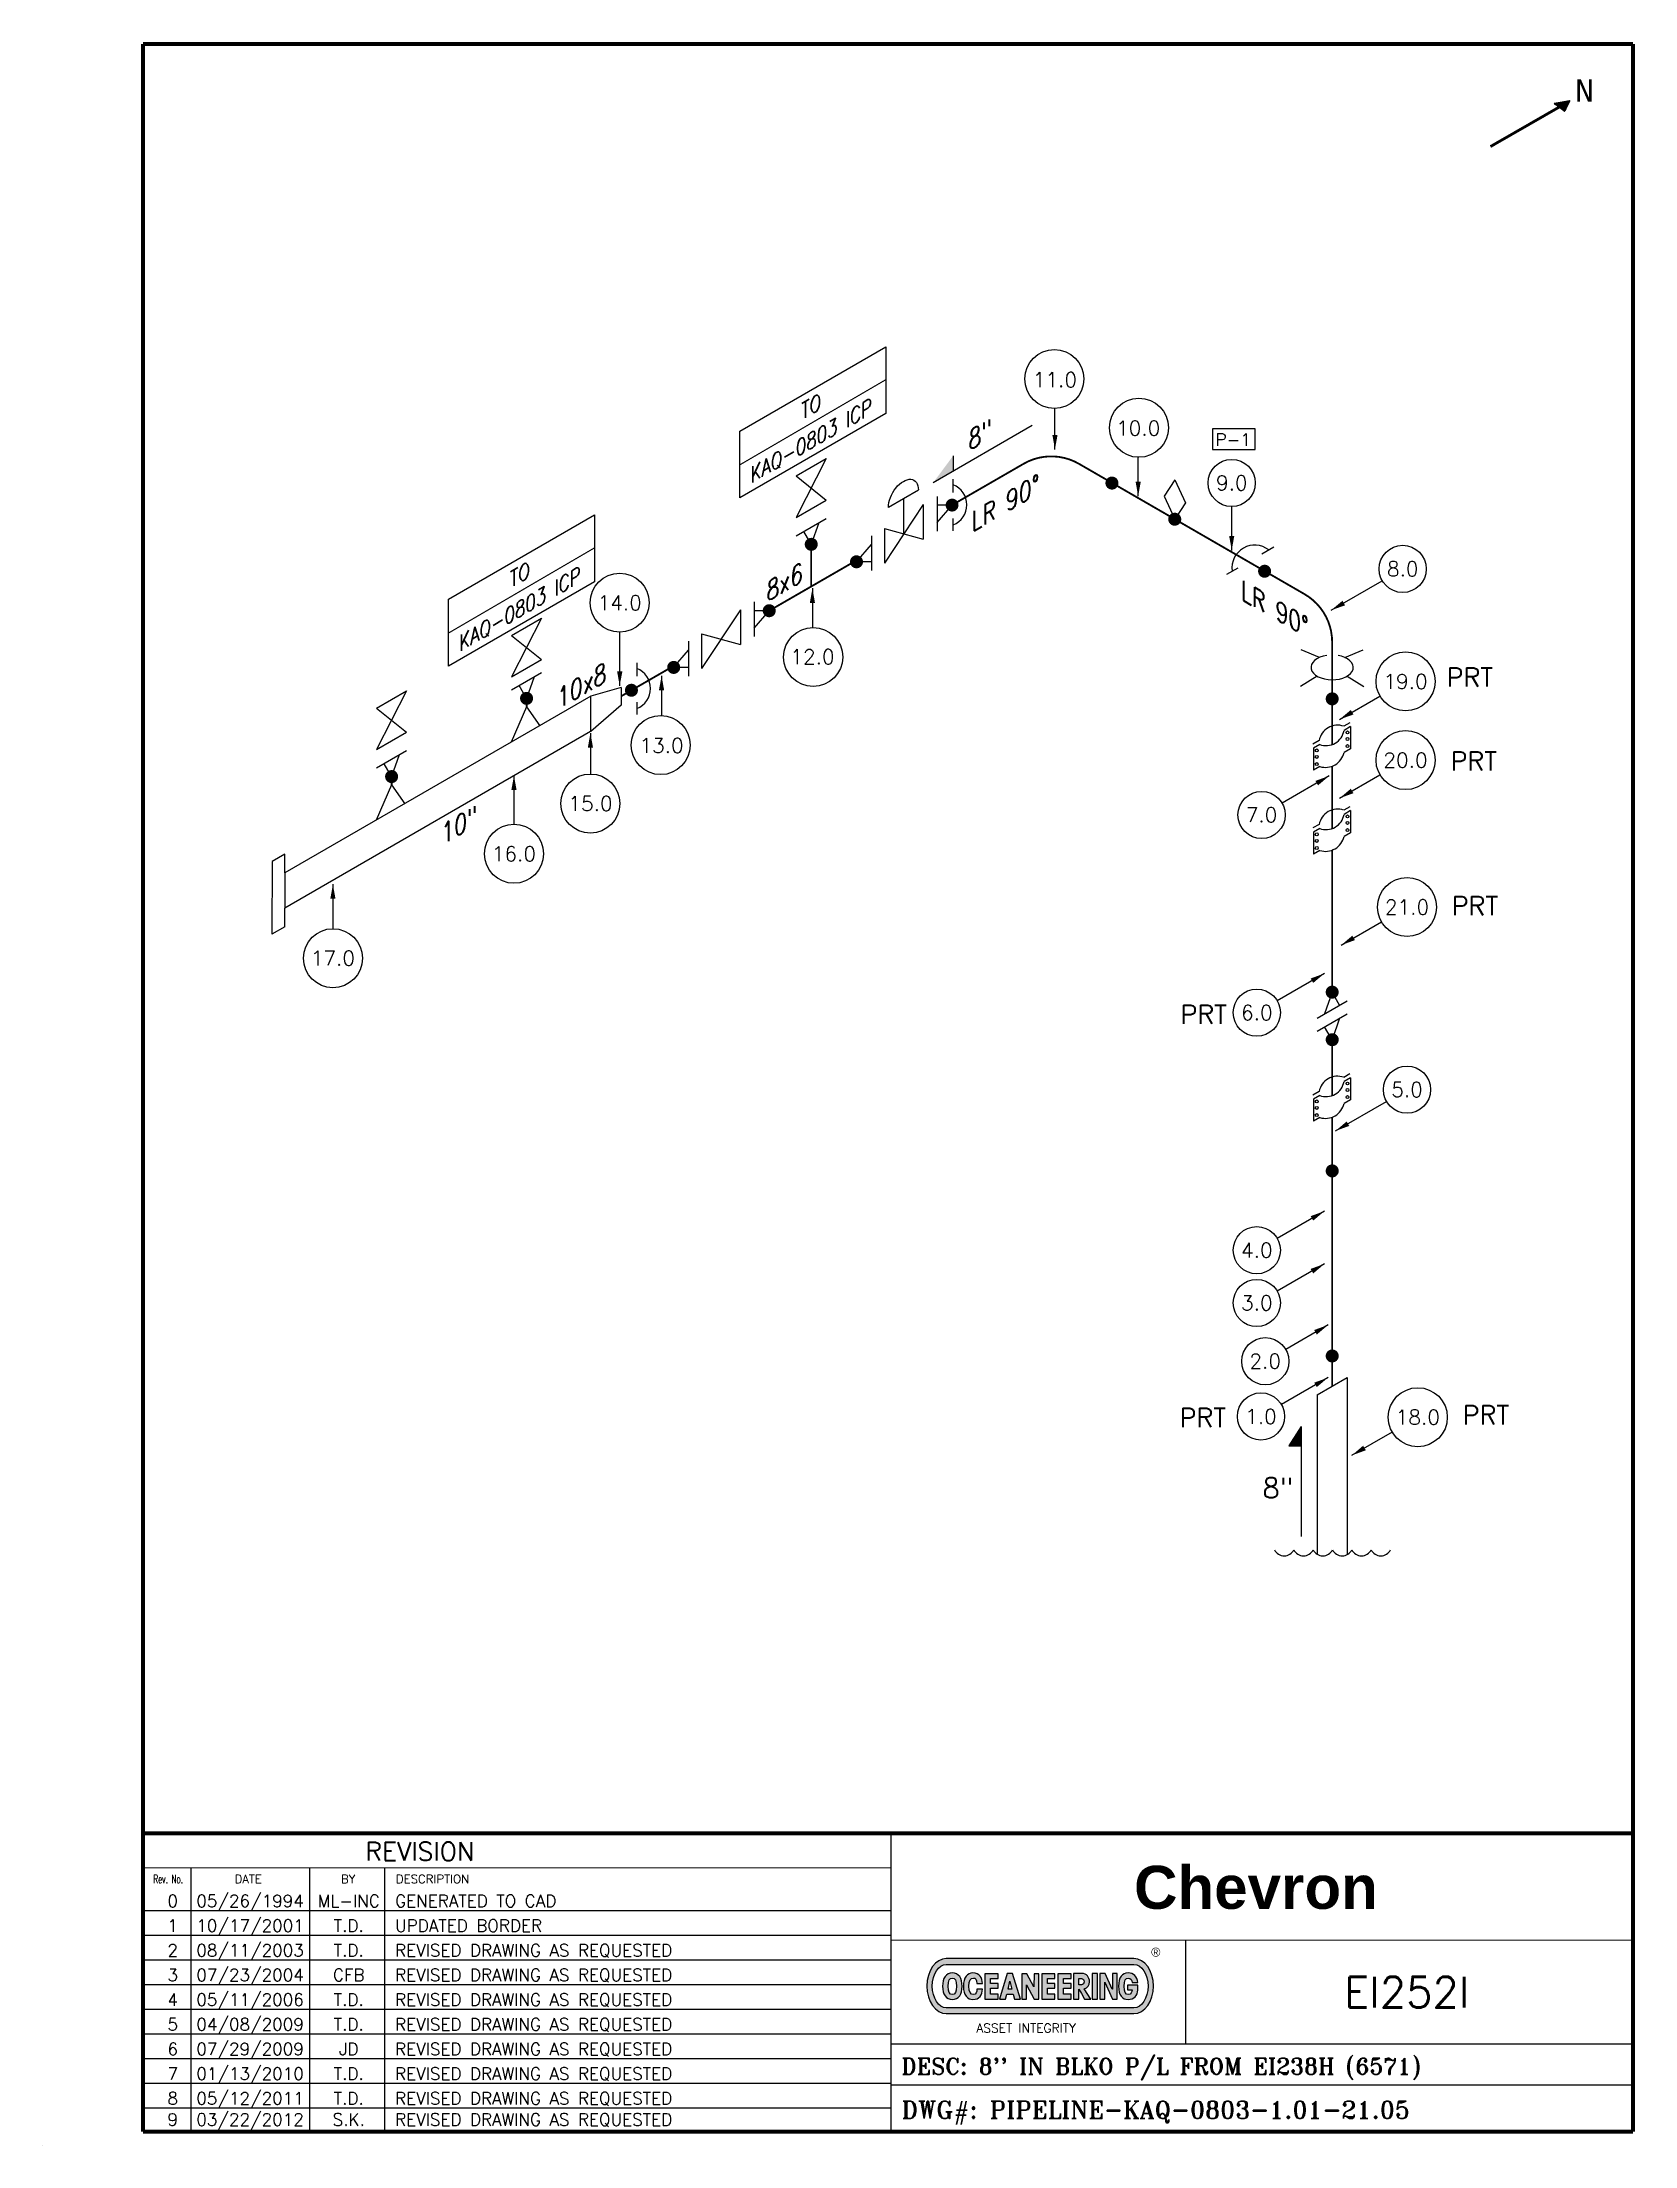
# Model space of a CAD drawing. Extents: x -0.4 to 12.5, y -0.5 to 16.6.
import ezdxf
from ezdxf.enums import TextEntityAlignment as Align

# ---------------------------------------------------------------- set-up
doc = ezdxf.new("R2010")
doc.units = 0
doc.header["$MEASUREMENT"] = 0
doc.layers.get('0').update_dxf_attribs({"linetype": 'CONTINUOUS'})
for name, color, linetype in [('ABH-0800B-TEXT', 3, 'CONTINUOUS'), ('BORDER', 5, 'CONTINUOUS'), ('COMP', 2, 'CONTINUOUS'), ('FLANGE-B', 2, 'CONTINUOUS'), ('LAYER_1', 5, 'CONTINUOUS'), ('MI_COMPONENT', 2, 'CONTINUOUS'), ('MI_TEXT', 3, 'CONTINUOUS'), ('PIPELINE-KAQ-0803-PIPE', 7, 'CONTINUOUS'), ('PIPELINE-KAQ-0803-TEXT', 3, 'CONTINUOUS'), ('PIPING', 7, 'CONTINUOUS'), ('PIPING-ABJ-1010-INLET-PIPE', 7, 'CONTINUOUS'), ('PIPING-ABJ-1010-INLET-TEXT', 3, 'CONTINUOUS'), ('PIPING-MBD-1030-INLET-TEXT', 3, 'CONTINUOUS'), ('TITLE', 5, 'CONTINUOUS')]:
    doc.layers.add(name, color=color, linetype=linetype)
doc.styles.add('ARIAL', font='ARIAL.TTF', dxfattribs={"height": 3})
doc.styles.add('PIPE-INFO', font='ROMANT')
doc.styles.add('ROMANS', font='romans.shx')
doc.styles.get("Standard").update_dxf_attribs({"font": 'MONOTXT'})

msp = doc.modelspace()

# ---------------------------------------------------------------- texts
at = {"style": 'ROMANS', "oblique": 30}
for s, height, p in [('KAQ-0803 ICP', 0.11427, (5.825, 13.294)), ('TO', 0.1143, (5.825, 13.572)), ('KAQ-0803 ICP', 0.11427, (3.455, 11.925)), ('TO', 0.1143, (3.455, 12.204))]:
    msp.add_text(s, height=height, rotation=30, dxfattribs=at).set_placement(p, align=Align.CENTER)
at = {"linetype": 'Continuous', "lineweight": 0, "style": 'ARIAL'}
msp.add_text('®', height=0.0727, dxfattribs=at).set_placement((8.59, 1.029))
at = {"color": 7, "insert": (9.442, 1.59), "char_height": 0.35, "width": 3.62571, "attachment_point": 5}
msp.add_mtext('{\\fArial|b1|i0|c0|p34;Chevron}', dxfattribs=at)
at = {"layer": 'ABH-0800B-TEXT', "style": 'ROMANS', "oblique": 30}
for s, p in [('LR 90%%D ', (7.129, 12.613)), ('8x6', (5.461, 12.044)), ('10x8', (3.758, 11.17)), ('10"', (2.816, 10.068))]:
    msp.add_text(s, height=0.1399, rotation=30, dxfattribs=at).set_placement(p)
at = {"layer": 'BORDER', "style": 'ROMANS'}
for s, height, p in [('REVISION', 0.15, (2.197, 1.81)), ('DESCRIPTION', 0.07, (2.445, 1.625))]:
    msp.add_text(s, height=height, dxfattribs=at).set_placement(p)
at = {"layer": 'BORDER', "style": 'ROMANS', "width": 0.541353}
msp.add_text('Rev. No.', height=0.07, dxfattribs=at).set_placement((0.473, 1.625), (0.713, 1.625), align=Align.FIT)
at = {"layer": 'BORDER', "style": 'ROMANS'}
for s, p in [('DATE', (1.244, 1.625)), ('BY', (2.057, 1.625))]:
    msp.add_text(s, height=0.07, dxfattribs=at).set_placement(p, align=Align.CENTER)
at = {"layer": 'MI_TEXT', "style": 'ROMANS'}
for s, rotation, oblique, p in [('8"', 30, 30, (7.105, 13.273)), ('LR 90%%D', 330, 330, (9.321, 12.069))]:
    msp.add_text(s, height=0.1399, rotation=rotation, dxfattribs=dict(at, oblique=oblique)).set_placement(p)
at = {"layer": 'PIPELINE-KAQ-0803-TEXT', "style": 'ROMANS'}
for s, p in [('11.0', (7.807, 13.854)), ('10.0', (8.484, 13.459)), ('9.0', (9.245, 13.014)), ('8.0', (10.636, 12.315)), ('14.0', (4.266, 12.04)), ('12.0', (5.834, 11.601)), ('19.0', (10.659, 11.4)), ('13.0', (4.607, 10.879)), ('20.0', (10.659, 10.76)), ('15.0', (4.028, 10.407)), ('7.0', (9.488, 10.314)), ('16.0', (3.406, 9.998)), ('21.0', (10.671, 9.565)), ('17.0', (1.933, 9.149)), ('6.0', (9.449, 8.706)), ('5.0', (10.671, 8.08)), ('4.0', (9.449, 6.774)), ('3.0', (9.449, 6.345)), ('2.0', (9.518, 5.871)), ('1.0', (9.483, 5.422)), ('18.0', (10.759, 5.416))]:
    msp.add_text(s, height=0.12, dxfattribs=at).set_placement(p, align=Align.MIDDLE)
at = {"layer": 'PIPING-ABJ-1010-INLET-TEXT', "style": 'ROMANS'}
for s, height, p in [('PRT', 0.1525, (11.182, 11.434)), ('PRT', 0.1525, (11.214, 10.752)), ('PRT', 0.1525, (11.223, 9.575)), ('PRT', 0.1525, (9.017, 8.692)), ('PRT', 0.1525, (9.01, 5.412)), ('PRT', 0.1525, (11.313, 5.434)), ('8"', 0.1633, (9.621, 4.841))]:
    msp.add_text(s, height=height, dxfattribs=at).set_placement(p, align=Align.MIDDLE)
at = {"layer": 'TITLE', "color": 7, "style": 'PIPE-INFO'}
for s, height, p in [('ASSET INTEGRITY', 0.07333, (7.167, 0.411)), ("DESC: 8'' IN BLKO P/L FROM EI238H (6571)", 0.132, (6.558, 0.071)), ('DWG#: PIPELINE-KAQ-0803-1.01-21.05', 0.14296, (6.559, -0.289))]:
    msp.add_text(s, height=height, dxfattribs=at).set_placement(p)

# ---------------------------------------------------------------- blocks, each defined once
blk = doc.blocks.new('DECK')
at = {"layer": 'FLANGE-B'}
for p, q in [((-0.102, 0.081), (-0.253, 0.143)), ((0.102, 0.081), (0.253, 0.143)), ((-0.123, -0.071), (-0.257, -0.154)), ((0.123, -0.071), (0.257, -0.154))]:
    blk.add_line(p, q, dxfattribs=at)
blk.add_ellipse((0, 0), major_axis=(-0.172, 0), ratio=0.588235, start_param=4.970318, end_param=10.714248, dxfattribs=at)
blk = doc.blocks.new('PITBX')
for p, q in [((7.065, 4.583), (7.065, 4.415)), ((7.413, 4.583), (7.065, 4.583)), ((7.413, 4.415), (7.413, 4.583)), ((7.065, 4.415), (7.413, 4.415))]:
    blk.add_line(p, q)
at = {"layer": 'PIPING-MBD-1030-INLET-TEXT', "style": 'ROMANS'}
blk.add_text('P-1', height=0.1, dxfattribs=at).set_placement((7.233, 4.495), align=Align.MIDDLE)
blk = doc.blocks.new('TITLE')
at = {"layer": 'BORDER', "color": 3, "style": 'ROMANS', "flags": 8}
for tag, p in [('REV_#', (0.63, 1.432)), ('REV_DATE', (1.259, 1.432)), ('REV_BY', (2.062, 1.432)), ('REV_#', (0.63, 1.231)), ('REV_DATE', (1.259, 1.231)), ('REV_BY', (2.062, 1.231)), ('REV_#', (0.63, 1.03)), ('REV_DATE', (1.259, 1.03)), ('REV_BY', (2.062, 1.03)), ('REV_#', (0.63, 0.83)), ('REV_DATE', (1.259, 0.83)), ('REV_BY', (2.062, 0.83)), ('REV_#', (0.63, 0.629)), ('REV_DATE', (1.259, 0.629)), ('REV_BY', (2.062, 0.629)), ('REV_#', (0.63, 0.428)), ('REV_DATE', (1.259, 0.428)), ('REV_BY', (2.062, 0.428)), ('REV_#', (0.63, 0.227)), ('REV_DATE', (1.259, 0.227)), ('REV_BY', (2.062, 0.227)), ('REV_#', (0.63, 0.027)), ('REV_DATE', (1.259, 0.027)), ('REV_BY', (2.062, 0.027)), ('REV_#', (0.63, -0.174)), ('REV_DATE', (1.259, -0.174)), ('REV_BY', (2.062, -0.174)), ('REV_#', (0.63, -0.346)), ('REV_DATE', (1.259, -0.346)), ('REV_BY', (2.062, -0.346))]:
    blk.add_attdef(tag, text='', height=0.1, dxfattribs=at).set_placement(p, align=Align.CENTER)
for p in [(2.439, 1.432), (2.439, 1.231), (2.439, 1.03), (2.439, 0.83), (2.439, 0.629), (2.439, 0.428), (2.439, 0.227), (2.439, 0.027), (2.439, -0.174), (2.439, -0.346)]:
    blk.add_attdef('REV_DESC', p, '', height=0.1, dxfattribs=at)
at = {"layer": 'BORDER', "style": 'ROMANS', "flags": 8}
blk.add_attdef('LOCATION', text='', height=0.25, dxfattribs=at).set_placement((10.669, 0.615), align=Align.CENTER)
blk = doc.blocks.new('ISO_NORTH')
for p, q in [((0.646, 0.372), (0.517, 0.35)), ((0.603, 0.287), (0.517, 0.35)), ((0.518, 0.35), (0.519, 0.351)), ((0.518, 0.35), (0.518, 0.351)), ((0.518, 0.35), (0.518, 0.351)), ((0.521, 0.348), (0.518, 0.351)), ((0.519, 0.349), (0.518, 0.351)), ((0.518, 0.35), (0.517, 0.35)), ((0.519, 0.349), (0.522, 0.351)), ((0.519, 0.349), (0.521, 0.351)), ((0.519, 0.349), (0.52, 0.351)), ((0.519, 0.35), (0.52, 0.351)), ((0.525, 0.345), (0.519, 0.351)), ((0.523, 0.346), (0.519, 0.351)), ((0.52, 0.348), (0.523, 0.351)), ((0.52, 0.349), (0.523, 0.351)), ((0.52, 0.349), (0.522, 0.351)), ((0.529, 0.342), (0.52, 0.351)), ((0.527, 0.343), (0.52, 0.351)), ((0.521, 0.348), (0.526, 0.352)), ((0.521, 0.348), (0.525, 0.352)), ((0.521, 0.348), (0.525, 0.352)), ((0.521, 0.348), (0.524, 0.352)), ((0.535, 0.337), (0.521, 0.351)), ((0.533, 0.339), (0.521, 0.351)), ((0.531, 0.34), (0.521, 0.351)), ((0.522, 0.347), (0.528, 0.352)), ((0.522, 0.347), (0.527, 0.352)), ((0.522, 0.347), (0.526, 0.352)), ((0.539, 0.334), (0.522, 0.351)), ((0.537, 0.336), (0.522, 0.351)), ((0.523, 0.346), (0.529, 0.353)), ((0.523, 0.346), (0.529, 0.352)), ((0.523, 0.347), (0.528, 0.352)), ((0.543, 0.331), (0.523, 0.351)), ((0.541, 0.333), (0.523, 0.351)), ((0.524, 0.345), (0.532, 0.353)), ((0.524, 0.346), (0.531, 0.353)), ((0.524, 0.346), (0.531, 0.353)), ((0.524, 0.346), (0.53, 0.353)), ((0.549, 0.327), (0.524, 0.352)), ((0.547, 0.329), (0.524, 0.352)), ((0.545, 0.33), (0.524, 0.351)), ((0.525, 0.345), (0.534, 0.353)), ((0.525, 0.345), (0.533, 0.353)), ((0.525, 0.345), (0.533, 0.353)), ((0.553, 0.324), (0.525, 0.352)), ((0.551, 0.326), (0.525, 0.352)), ((0.526, 0.344), (0.536, 0.354)), ((0.526, 0.344), (0.536, 0.354)), ((0.526, 0.344), (0.535, 0.353)), ((0.526, 0.344), (0.534, 0.353)), ((0.557, 0.321), (0.526, 0.352)), ((0.555, 0.323), (0.526, 0.352)), ((0.527, 0.343), (0.538, 0.354)), ((0.527, 0.343), (0.537, 0.354)), ((0.527, 0.344), (0.537, 0.354)), ((0.561, 0.318), (0.527, 0.352)), ((0.559, 0.32), (0.527, 0.352)), ((0.528, 0.342), (0.541, 0.354)), ((0.528, 0.343), (0.54, 0.354)), ((0.528, 0.343), (0.539, 0.354)), ((0.528, 0.343), (0.539, 0.354)), ((0.567, 0.314), (0.528, 0.352)), ((0.565, 0.315), (0.528, 0.352)), ((0.563, 0.317), (0.528, 0.352)), ((0.529, 0.342), (0.542, 0.355)), ((0.529, 0.342), (0.542, 0.355)), ((0.529, 0.342), (0.541, 0.354)), ((0.571, 0.311), (0.529, 0.352)), ((0.569, 0.312), (0.529, 0.352)), ((0.53, 0.341), (0.544, 0.355)), ((0.53, 0.341), (0.544, 0.355)), ((0.53, 0.341), (0.543, 0.355)), ((0.575, 0.308), (0.53, 0.353)), ((0.573, 0.31), (0.53, 0.353)), ((0.531, 0.34), (0.547, 0.355)), ((0.531, 0.34), (0.546, 0.355)), ((0.531, 0.341), (0.545, 0.355)), ((0.531, 0.341), (0.545, 0.355)), ((0.581, 0.304), (0.531, 0.353)), ((0.579, 0.305), (0.531, 0.353)), ((0.577, 0.307), (0.531, 0.353)), ((0.532, 0.339), (0.549, 0.356)), ((0.532, 0.34), (0.548, 0.356)), ((0.532, 0.34), (0.547, 0.356)), ((0.584, 0.301), (0.532, 0.353)), ((0.583, 0.302), (0.532, 0.353)), ((0.533, 0.339), (0.551, 0.356)), ((0.533, 0.339), (0.55, 0.356)), ((0.533, 0.339), (0.55, 0.356)), ((0.533, 0.339), (0.549, 0.356)), ((0.588, 0.298), (0.533, 0.353)), ((0.586, 0.299), (0.533, 0.353)), ((0.534, 0.338), (0.553, 0.356)), ((0.534, 0.338), (0.552, 0.356)), ((0.534, 0.338), (0.552, 0.356)), ((0.594, 0.293), (0.534, 0.353)), ((0.592, 0.295), (0.534, 0.353)), ((0.59, 0.296), (0.534, 0.353)), ((0.535, 0.337), (0.555, 0.357)), ((0.535, 0.337), (0.555, 0.357)), ((0.535, 0.338), (0.554, 0.357)), ((0.535, 0.338), (0.553, 0.357)), ((0.598, 0.291), (0.535, 0.353)), ((0.596, 0.292), (0.535, 0.353)), ((0.536, 0.336), (0.557, 0.357)), ((0.536, 0.337), (0.557, 0.357)), ((0.536, 0.337), (0.556, 0.357)), ((0.602, 0.288), (0.536, 0.354)), ((0.6, 0.289), (0.536, 0.354)), ((0.537, 0.336), (0.559, 0.358)), ((0.537, 0.336), (0.558, 0.357)), ((0.537, 0.336), (0.558, 0.357)), ((0.603, 0.288), (0.537, 0.354)), ((0.603, 0.287), (0.537, 0.354)), ((0.538, 0.335), (0.561, 0.358)), ((0.538, 0.335), (0.561, 0.358)), ((0.538, 0.335), (0.56, 0.358)), ((0.538, 0.336), (0.56, 0.358)), ((0.604, 0.289), (0.538, 0.354)), ((0.604, 0.288), (0.538, 0.354)), ((0.603, 0.288), (0.538, 0.354)), ((0.539, 0.334), (0.563, 0.358)), ((0.539, 0.335), (0.563, 0.358)), ((0.539, 0.335), (0.562, 0.358)), ((0.604, 0.289), (0.539, 0.354)), ((0.604, 0.289), (0.539, 0.354)), ((0.54, 0.333), (0.566, 0.359)), ((0.54, 0.334), (0.565, 0.359)), ((0.54, 0.334), (0.565, 0.358)), ((0.54, 0.334), (0.564, 0.358)), ((0.604, 0.29), (0.54, 0.354)), ((0.604, 0.29), (0.54, 0.354)), ((0.541, 0.333), (0.568, 0.359)), ((0.541, 0.333), (0.567, 0.359)), ((0.541, 0.333), (0.566, 0.359)), ((0.605, 0.291), (0.541, 0.355)), ((0.605, 0.291), (0.541, 0.354)), ((0.605, 0.29), (0.541, 0.354)), ((0.542, 0.332), (0.569, 0.359)), ((0.542, 0.332), (0.569, 0.359)), ((0.542, 0.333), (0.568, 0.359)), ((0.605, 0.292), (0.542, 0.355)), ((0.605, 0.291), (0.542, 0.355)), ((0.543, 0.331), (0.572, 0.36)), ((0.543, 0.331), (0.571, 0.36)), ((0.543, 0.332), (0.571, 0.36)), ((0.543, 0.332), (0.57, 0.359)), ((0.606, 0.292), (0.543, 0.355)), ((0.605, 0.292), (0.543, 0.355)), ((0.544, 0.331), (0.574, 0.36)), ((0.544, 0.331), (0.573, 0.36)), ((0.544, 0.331), (0.572, 0.36)), ((0.606, 0.293), (0.544, 0.355)), ((0.606, 0.293), (0.544, 0.355)), ((0.606, 0.293), (0.544, 0.355)), ((0.545, 0.33), (0.576, 0.36)), ((0.545, 0.33), (0.576, 0.36)), ((0.545, 0.33), (0.575, 0.36)), ((0.545, 0.33), (0.574, 0.36)), ((0.607, 0.294), (0.545, 0.355)), ((0.606, 0.294), (0.545, 0.355)), ((0.546, 0.329), (0.578, 0.361)), ((0.546, 0.329), (0.577, 0.361)), ((0.546, 0.33), (0.577, 0.361)), ((0.607, 0.295), (0.546, 0.355)), ((0.607, 0.294), (0.546, 0.355)), ((0.547, 0.328), (0.58, 0.361)), ((0.547, 0.328), (0.58, 0.361)), ((0.547, 0.329), (0.579, 0.361)), ((0.547, 0.329), (0.579, 0.361)), ((0.607, 0.295), (0.547, 0.356)), ((0.607, 0.295), (0.547, 0.355)), ((0.548, 0.328), (0.582, 0.362)), ((0.548, 0.328), (0.582, 0.361)), ((0.548, 0.328), (0.581, 0.361)), ((0.608, 0.296), (0.548, 0.356)), ((0.608, 0.296), (0.548, 0.356)), ((0.607, 0.296), (0.548, 0.356)), ((0.549, 0.327), (0.584, 0.362)), ((0.549, 0.327), (0.584, 0.362)), ((0.549, 0.327), (0.583, 0.362)), ((0.608, 0.297), (0.549, 0.356)), ((0.608, 0.297), (0.549, 0.356)), ((0.55, 0.326), (0.587, 0.362)), ((0.55, 0.326), (0.586, 0.362)), ((0.55, 0.326), (0.585, 0.362)), ((0.55, 0.327), (0.585, 0.362)), ((0.608, 0.298), (0.55, 0.356)), ((0.608, 0.297), (0.55, 0.356)), ((0.551, 0.325), (0.588, 0.363)), ((0.551, 0.326), (0.588, 0.362)), ((0.551, 0.326), (0.587, 0.362)), ((0.609, 0.299), (0.551, 0.356)), ((0.609, 0.298), (0.551, 0.356)), ((0.609, 0.298), (0.551, 0.356)), ((0.552, 0.325), (0.591, 0.363)), ((0.552, 0.325), (0.59, 0.363)), ((0.552, 0.325), (0.59, 0.363)), ((0.552, 0.325), (0.589, 0.363)), ((0.609, 0.299), (0.552, 0.356)), ((0.609, 0.299), (0.552, 0.356)), ((0.553, 0.324), (0.593, 0.363)), ((0.553, 0.324), (0.592, 0.363)), ((0.553, 0.324), (0.592, 0.363)), ((0.61, 0.3), (0.553, 0.357)), ((0.609, 0.3), (0.553, 0.356)), ((0.554, 0.323), (0.595, 0.364)), ((0.554, 0.323), (0.594, 0.364)), ((0.554, 0.324), (0.593, 0.363)), ((0.61, 0.301), (0.554, 0.357)), ((0.61, 0.301), (0.554, 0.357)), ((0.61, 0.3), (0.554, 0.357)), ((0.555, 0.322), (0.597, 0.364)), ((0.555, 0.323), (0.596, 0.364)), ((0.555, 0.323), (0.596, 0.364)), ((0.555, 0.323), (0.595, 0.364)), ((0.61, 0.302), (0.555, 0.357)), ((0.61, 0.302), (0.555, 0.357)), ((0.556, 0.322), (0.599, 0.364)), ((0.556, 0.322), (0.598, 0.364)), ((0.556, 0.322), (0.598, 0.364)), ((0.611, 0.302), (0.556, 0.357)), ((0.611, 0.303), (0.556, 0.357)), ((0.557, 0.321), (0.601, 0.365)), ((0.557, 0.321), (0.601, 0.365)), ((0.557, 0.321), (0.6, 0.365)), ((0.557, 0.321), (0.6, 0.364)), ((0.611, 0.303), (0.557, 0.357)), ((0.611, 0.303), (0.557, 0.357)), ((0.558, 0.32), (0.603, 0.365)), ((0.558, 0.32), (0.603, 0.365)), ((0.558, 0.321), (0.602, 0.365)), ((0.611, 0.304), (0.558, 0.357)), ((0.611, 0.304), (0.558, 0.357)), ((0.612, 0.304), (0.558, 0.357)), ((0.559, 0.319), (0.606, 0.366)), ((0.559, 0.32), (0.605, 0.365)), ((0.559, 0.32), (0.604, 0.365)), ((0.559, 0.32), (0.604, 0.365)), ((0.612, 0.305), (0.559, 0.358)), ((0.612, 0.305), (0.559, 0.358)), ((0.56, 0.319), (0.608, 0.366)), ((0.56, 0.319), (0.607, 0.366)), ((0.56, 0.319), (0.606, 0.366)), ((0.612, 0.305), (0.56, 0.358)), ((0.612, 0.306), (0.56, 0.358)), ((0.561, 0.318), (0.609, 0.366)), ((0.561, 0.318), (0.609, 0.366)), ((0.561, 0.318), (0.608, 0.366)), ((0.612, 0.306), (0.561, 0.358)), ((0.613, 0.306), (0.561, 0.358)), ((0.613, 0.307), (0.561, 0.358)), ((0.562, 0.317), (0.612, 0.367)), ((0.562, 0.317), (0.611, 0.366)), ((0.562, 0.318), (0.611, 0.366)), ((0.562, 0.318), (0.61, 0.366)), ((0.613, 0.307), (0.562, 0.358)), ((0.613, 0.307), (0.562, 0.358)), ((0.563, 0.317), (0.614, 0.367)), ((0.563, 0.317), (0.613, 0.367)), ((0.563, 0.317), (0.612, 0.367)), ((0.613, 0.308), (0.563, 0.358)), ((0.613, 0.308), (0.563, 0.358)), ((0.564, 0.316), (0.616, 0.367)), ((0.564, 0.316), (0.615, 0.367)), ((0.564, 0.316), (0.615, 0.367)), ((0.564, 0.316), (0.614, 0.367)), ((0.614, 0.308), (0.564, 0.358)), ((0.614, 0.309), (0.564, 0.358)), ((0.614, 0.309), (0.564, 0.358)), ((0.565, 0.315), (0.618, 0.368)), ((0.565, 0.315), (0.617, 0.368)), ((0.565, 0.315), (0.617, 0.367)), ((0.614, 0.309), (0.565, 0.359)), ((0.614, 0.31), (0.565, 0.359)), ((0.566, 0.314), (0.62, 0.368)), ((0.566, 0.315), (0.619, 0.368)), ((0.566, 0.315), (0.619, 0.368)), ((0.566, 0.314), (0.62, 0.368)), ((0.614, 0.31), (0.566, 0.359)), ((0.615, 0.31), (0.566, 0.359)), ((0.567, 0.314), (0.621, 0.368)), ((0.567, 0.314), (0.622, 0.368)), ((0.567, 0.313), (0.622, 0.368)), ((0.615, 0.311), (0.567, 0.359)), ((0.615, 0.311), (0.567, 0.359)), ((0.568, 0.313), (0.623, 0.369)), ((0.568, 0.313), (0.624, 0.369)), ((0.568, 0.313), (0.623, 0.368)), ((0.615, 0.311), (0.568, 0.359)), ((0.615, 0.312), (0.568, 0.359)), ((0.615, 0.312), (0.568, 0.359)), ((0.569, 0.313), (0.625, 0.369)), ((0.569, 0.312), (0.625, 0.369)), ((0.569, 0.312), (0.626, 0.369)), ((0.569, 0.312), (0.627, 0.369)), ((0.616, 0.312), (0.569, 0.359)), ((0.616, 0.313), (0.569, 0.359)), ((0.57, 0.312), (0.627, 0.369)), ((0.57, 0.312), (0.628, 0.369)), ((0.57, 0.311), (0.628, 0.369)), ((0.616, 0.313), (0.57, 0.359)), ((0.616, 0.313), (0.57, 0.359)), ((0.571, 0.311), (0.629, 0.37)), ((0.571, 0.311), (0.63, 0.37)), ((0.571, 0.311), (0.63, 0.37)), ((0.571, 0.31), (0.631, 0.37)), ((0.616, 0.314), (0.571, 0.36)), ((0.617, 0.314), (0.571, 0.36)), ((0.617, 0.314), (0.571, 0.36)), ((0.572, 0.31), (0.631, 0.37)), ((0.572, 0.31), (0.632, 0.37)), ((0.572, 0.31), (0.633, 0.37)), ((0.617, 0.315), (0.572, 0.36)), ((0.617, 0.315), (0.572, 0.36)), ((0.573, 0.31), (0.633, 0.37)), ((0.573, 0.309), (0.634, 0.37)), ((0.617, 0.315), (0.573, 0.36)), ((0.617, 0.316), (0.573, 0.36)), ((0.574, 0.309), (0.635, 0.371)), ((0.574, 0.309), (0.636, 0.371)), ((0.574, 0.308), (0.636, 0.371)), ((0.574, 0.308), (0.637, 0.371)), ((0.618, 0.316), (0.574, 0.36)), ((0.618, 0.316), (0.574, 0.36)), ((0.618, 0.317), (0.574, 0.36)), ((0.575, 0.308), (0.638, 0.371)), ((0.575, 0.308), (0.638, 0.371)), ((0.575, 0.308), (0.639, 0.371)), ((0.618, 0.317), (0.575, 0.36)), ((0.618, 0.317), (0.575, 0.36)), ((0.576, 0.307), (0.641, 0.372)), ((0.576, 0.307), (0.639, 0.371)), ((0.576, 0.307), (0.64, 0.371)), ((0.576, 0.307), (0.641, 0.371)), ((0.618, 0.318), (0.576, 0.36)), ((0.619, 0.318), (0.576, 0.36)), ((0.577, 0.307), (0.642, 0.372)), ((0.577, 0.306), (0.643, 0.372)), ((0.577, 0.306), (0.643, 0.372)), ((0.619, 0.318), (0.577, 0.361)), ((0.619, 0.319), (0.577, 0.361)), ((0.578, 0.306), (0.644, 0.372)), ((0.578, 0.306), (0.644, 0.372)), ((0.578, 0.305), (0.645, 0.372)), ((0.578, 0.305), (0.646, 0.372)), ((0.619, 0.319), (0.578, 0.361)), ((0.619, 0.32), (0.578, 0.361)), ((0.619, 0.32), (0.578, 0.361)), ((0.579, 0.305), (0.645, 0.371)), ((0.579, 0.305), (0.645, 0.37)), ((0.579, 0.305), (0.644, 0.369)), ((0.62, 0.32), (0.579, 0.361)), ((0.62, 0.321), (0.579, 0.361)), ((0.58, 0.304), (0.644, 0.368)), ((0.58, 0.304), (0.643, 0.367)), ((0.58, 0.304), (0.643, 0.366)), ((0.62, 0.321), (0.58, 0.361)), ((0.62, 0.321), (0.58, 0.361)), ((0.581, 0.304), (0.642, 0.365)), ((0.581, 0.304), (0.642, 0.364)), ((0.581, 0.303), (0.641, 0.363)), ((0.581, 0.303), (0.641, 0.362)), ((0.62, 0.322), (0.581, 0.361)), ((0.62, 0.322), (0.581, 0.361)), ((0.621, 0.322), (0.581, 0.361)), ((0.621, 0.323), (0.582, 0.362)), ((0.582, 0.303), (0.64, 0.361)), ((0.621, 0.323), (0.582, 0.361)), ((0.582, 0.303), (0.64, 0.36)), ((0.582, 0.302), (0.639, 0.359)), ((0.621, 0.323), (0.583, 0.362)), ((0.621, 0.324), (0.583, 0.362)), ((0.583, 0.302), (0.639, 0.358)), ((0.583, 0.302), (0.638, 0.357)), ((0.583, 0.302), (0.638, 0.356)), ((0.583, 0.302), (0.637, 0.355)), ((0.621, 0.324), (0.584, 0.362)), ((0.622, 0.324), (0.584, 0.362)), ((0.622, 0.325), (0.584, 0.362)), ((0.584, 0.301), (0.637, 0.354)), ((0.584, 0.301), (0.636, 0.353)), ((0.584, 0.301), (0.635, 0.352)), ((0.622, 0.325), (0.585, 0.362)), ((0.622, 0.325), (0.585, 0.362)), ((0.585, 0.301), (0.635, 0.351)), ((0.585, 0.3), (0.634, 0.35)), ((0.585, 0.3), (0.634, 0.349)), ((0.622, 0.326), (0.586, 0.362)), ((0.622, 0.326), (0.586, 0.362)), ((0.586, 0.3), (0.633, 0.348)), ((0.586, 0.3), (0.633, 0.347)), ((0.586, 0.3), (0.632, 0.346)), ((0.586, 0.299), (0.632, 0.345)), ((0.623, 0.326), (0.587, 0.362)), ((0.623, 0.327), (0.587, 0.362)), ((0.587, 0.299), (0.631, 0.344)), ((0.587, 0.299), (0.631, 0.343)), ((0.623, 0.328), (0.588, 0.363)), ((0.623, 0.327), (0.588, 0.362)), ((0.623, 0.327), (0.588, 0.362)), ((0.623, 0.328), (0.589, 0.363)), ((0.624, 0.328), (0.589, 0.363)), ((0.624, 0.329), (0.59, 0.363)), ((0.624, 0.329), (0.59, 0.363)), ((0.625, 0.33), (0.592, 0.363)), ((0.625, 0.331), (0.592, 0.363)), ((0.625, 0.331), (0.593, 0.363)), ((0.625, 0.331), (0.593, 0.363)), ((0.626, 0.332), (0.594, 0.364)), ((0.626, 0.332), (0.594, 0.364)), ((0.625, 0.332), (0.594, 0.363)), ((0.626, 0.333), (0.595, 0.364)), ((0.626, 0.333), (0.595, 0.364)), ((0.626, 0.333), (0.596, 0.364)), ((0.626, 0.334), (0.596, 0.364)), ((0.627, 0.334), (0.597, 0.364)), ((0.627, 0.334), (0.597, 0.364)), ((0.627, 0.335), (0.598, 0.364)), ((0.627, 0.335), (0.598, 0.364)), ((0.627, 0.335), (0.598, 0.364)), ((0.627, 0.336), (0.599, 0.364)), ((0.628, 0.336), (0.599, 0.364)), ((0.628, 0.337), (0.6, 0.365)), ((0.628, 0.336), (0.6, 0.364)), ((0.628, 0.337), (0.601, 0.365)), ((0.628, 0.338), (0.601, 0.365)), ((0.628, 0.338), (0.601, 0.365)), ((0.629, 0.338), (0.602, 0.365)), ((0.629, 0.339), (0.602, 0.365)), ((0.646, 0.372), (0.603, 0.287)), ((0.629, 0.339), (0.603, 0.365)), ((0.629, 0.339), (0.603, 0.365)), ((0.629, 0.34), (0.604, 0.365)), ((0.629, 0.34), (0.604, 0.365)), ((0.63, 0.34), (0.604, 0.365)), ((0.63, 0.341), (0.605, 0.365)), ((0.63, 0.341), (0.605, 0.365)), ((0.63, 0.341), (0.606, 0.366)), ((0.63, 0.342), (0.606, 0.366)), ((0.63, 0.342), (0.607, 0.366)), ((0.631, 0.342), (0.607, 0.366)), ((0.631, 0.343), (0.608, 0.366)), ((0.631, 0.343), (0.608, 0.366)), ((0.631, 0.343), (0.608, 0.366)), ((0.631, 0.344), (0.609, 0.366)), ((0.631, 0.344), (0.609, 0.366)), ((0.632, 0.344), (0.61, 0.366)), ((0.632, 0.345), (0.61, 0.366)), ((0.632, 0.346), (0.611, 0.367)), ((0.632, 0.345), (0.611, 0.366)), ((0.632, 0.345), (0.611, 0.366)), ((0.632, 0.346), (0.612, 0.367)), ((0.633, 0.346), (0.612, 0.367)), ((0.633, 0.347), (0.613, 0.367)), ((0.633, 0.347), (0.613, 0.367)), ((0.633, 0.347), (0.614, 0.367)), ((0.633, 0.348), (0.614, 0.367)), ((0.633, 0.348), (0.614, 0.367)), ((0.634, 0.348), (0.615, 0.367)), ((0.634, 0.349), (0.615, 0.367)), ((0.634, 0.349), (0.616, 0.367)), ((0.634, 0.349), (0.616, 0.367)), ((0.634, 0.35), (0.617, 0.367)), ((0.634, 0.35), (0.617, 0.367)), ((0.635, 0.35), (0.618, 0.368)), ((0.635, 0.351), (0.618, 0.368)), ((0.635, 0.351), (0.618, 0.368)), ((0.635, 0.351), (0.619, 0.368)), ((0.635, 0.352), (0.619, 0.368)), ((0.636, 0.352), (0.62, 0.368)), ((0.636, 0.352), (0.62, 0.368)), ((0.636, 0.353), (0.621, 0.368)), ((0.636, 0.353), (0.621, 0.368)), ((0.636, 0.353), (0.621, 0.368)), ((0.636, 0.354), (0.622, 0.368)), ((0.637, 0.354), (0.622, 0.368)), ((0.637, 0.355), (0.623, 0.369)), ((0.637, 0.354), (0.623, 0.368)), ((0.637, 0.355), (0.624, 0.369)), ((0.637, 0.356), (0.624, 0.369)), ((0.637, 0.356), (0.624, 0.369)), ((0.638, 0.356), (0.625, 0.369)), ((0.638, 0.357), (0.625, 0.369)), ((0.638, 0.357), (0.626, 0.369)), ((0.638, 0.357), (0.626, 0.369)), ((0.638, 0.358), (0.627, 0.369)), ((0.638, 0.358), (0.627, 0.369)), ((0.639, 0.358), (0.628, 0.369)), ((0.639, 0.359), (0.628, 0.369)), ((0.639, 0.359), (0.628, 0.369)), ((0.639, 0.36), (0.629, 0.37)), ((0.639, 0.359), (0.629, 0.369)), ((0.639, 0.36), (0.63, 0.37)), ((0.64, 0.36), (0.63, 0.37)), ((0.64, 0.361), (0.631, 0.37)), ((0.64, 0.361), (0.631, 0.37)), ((0.64, 0.361), (0.631, 0.37)), ((0.64, 0.362), (0.632, 0.37)), ((0.64, 0.362), (0.632, 0.37)), ((0.641, 0.362), (0.633, 0.37)), ((0.641, 0.363), (0.633, 0.37)), ((0.641, 0.363), (0.634, 0.37)), ((0.641, 0.363), (0.634, 0.37)), ((0.641, 0.364), (0.634, 0.37)), ((0.641, 0.364), (0.635, 0.371)), ((0.642, 0.364), (0.635, 0.371)), ((0.642, 0.365), (0.636, 0.371)), ((0.642, 0.365), (0.636, 0.371)), ((0.642, 0.365), (0.637, 0.371)), ((0.642, 0.366), (0.637, 0.371)), ((0.642, 0.366), (0.638, 0.371)), ((0.643, 0.366), (0.638, 0.371)), ((0.643, 0.367), (0.638, 0.371)), ((0.643, 0.367), (0.639, 0.371)), ((0.643, 0.367), (0.639, 0.371)), ((0.643, 0.368), (0.64, 0.371)), ((0.643, 0.368), (0.64, 0.371)), ((0.644, 0.369), (0.641, 0.372)), ((0.644, 0.369), (0.641, 0.372)), ((0.644, 0.368), (0.641, 0.371)), ((0.644, 0.369), (0.642, 0.372)), ((0.644, 0.37), (0.642, 0.372)), ((0.644, 0.37), (0.643, 0.372)), ((0.645, 0.37), (0.643, 0.372)), ((0.645, 0.371), (0.644, 0.372)), ((0.645, 0.371), (0.644, 0.372)), ((0.645, 0.371), (0.644, 0.372)), ((0.645, 0.372), (0.645, 0.372)), ((0.646, 0.372), (0.645, 0.372)), ((0.587, 0.299), (0.63, 0.342)), ((0.588, 0.299), (0.63, 0.341)), ((0.588, 0.298), (0.629, 0.34)), ((0.588, 0.298), (0.629, 0.339)), ((0.588, 0.298), (0.628, 0.338)), ((0.589, 0.298), (0.628, 0.337)), ((0.589, 0.297), (0.627, 0.336)), ((0.589, 0.297), (0.627, 0.335)), ((0.59, 0.297), (0.626, 0.334)), ((0.59, 0.297), (0.626, 0.333)), ((0.59, 0.297), (0.625, 0.332)), ((0.59, 0.296), (0.625, 0.331)), ((0.591, 0.296), (0.624, 0.33)), ((0.591, 0.296), (0.624, 0.329)), ((0.591, 0.296), (0.623, 0.328)), ((0.592, 0.295), (0.623, 0.327)), ((0.592, 0.295), (0.622, 0.326)), ((0.592, 0.295), (0.622, 0.325)), ((0.593, 0.295), (0.621, 0.324)), ((0.593, 0.295), (0.621, 0.323)), ((0.593, 0.294), (0.62, 0.322)), ((0.593, 0.294), (0.62, 0.321)), ((0.594, 0.294), (0.619, 0.319)), ((0.594, 0.294), (0.619, 0.318)), ((0.594, 0.294), (0.618, 0.317)), ((0.595, 0.293), (0.618, 0.316)), ((0.595, 0.293), (0.617, 0.315)), ((0.595, 0.293), (0.617, 0.314)), ((0.595, 0.293), (0.616, 0.313)), ((0.596, 0.292), (0.616, 0.312)), ((0.596, 0.292), (0.615, 0.311)), ((0.596, 0.292), (0.615, 0.31)), ((0.597, 0.292), (0.614, 0.309)), ((0.597, 0.292), (0.614, 0.308)), ((0.597, 0.291), (0.613, 0.307)), ((0.597, 0.291), (0.613, 0.306)), ((0.598, 0.291), (0.612, 0.305)), ((0.598, 0.291), (0.612, 0.304)), ((0.598, 0.29), (0.611, 0.303)), ((0.599, 0.29), (0.611, 0.302)), ((0.599, 0.29), (0.61, 0.301)), ((0.599, 0.29), (0.61, 0.3)), ((0.6, 0.29), (0.609, 0.299)), ((0.6, 0.289), (0.609, 0.298)), ((0.6, 0.289), (0.608, 0.297)), ((0.6, 0.289), (0.608, 0.296)), ((0.601, 0.289), (0.607, 0.295)), ((0.601, 0.289), (0.607, 0.294)), ((0.601, 0.288), (0.606, 0.293)), ((0.602, 0.288), (0.605, 0.292)), ((0.602, 0.288), (0.605, 0.291)), ((0.602, 0.288), (0.604, 0.29)), ((0.602, 0.287), (0.604, 0.289)), ((0.603, 0.287), (0.603, 0.288))]:
    blk.add_line(p, q)
at = {"const_width": 0.0225}
blk.add_lwpolyline([(0, 0), (0.58, 0.333)], dxfattribs=at)
blk.add_text('N', height=0.18).set_placement((0.687, 0.366))

# ---------------------------------------------------------------- hatches: boundary and pattern name
at = {"linetype": 'Continuous', "lineweight": 0}
h = msp.add_hatch(color=256, dxfattribs=at)
edge = h.paths.add_edge_path()
edge.add_spline(control_points=[(8.449, 1.013), (8.449, 1.013), (6.923, 1.013), (6.923, 1.013)], knot_values=[0, 0, 0, 0, 1, 1, 1, 1], degree=3, periodic=0)
edge.add_spline(control_points=[(6.923, 1.013), (6.836, 1.013), (6.765, 0.913), (6.765, 0.789)], knot_values=[1, 1, 1, 1, 2, 2, 2, 2], degree=3, periodic=0)
edge.add_spline(control_points=[(6.765, 0.789), (6.765, 0.666), (6.836, 0.565), (6.923, 0.565)], knot_values=[2, 2, 2, 2, 3, 3, 3, 3], degree=3, periodic=0)
edge.add_spline(control_points=[(6.923, 0.565), (6.923, 0.565), (8.449, 0.565), (8.449, 0.565)], knot_values=[3, 3, 3, 3, 4, 4, 4, 4], degree=3, periodic=0)
edge.add_spline(control_points=[(8.449, 0.565), (8.537, 0.565), (8.608, 0.666), (8.608, 0.789)], knot_values=[4, 4, 4, 4, 5, 5, 5, 5], degree=3, periodic=0)
edge.add_spline(control_points=[(8.608, 0.789), (8.608, 0.913), (8.537, 1.013), (8.449, 1.013)], knot_values=[5, 5, 5, 5, 6, 6, 6, 6], degree=3, periodic=0)
edge = h.paths.add_edge_path(flags=16)
edge.add_spline(control_points=[(6.923, 0.966), (6.923, 0.966), (8.449, 0.966), (8.449, 0.966)], knot_values=[3, 3, 3, 3, 4, 4, 4, 4], degree=3, periodic=0)
edge.add_spline(control_points=[(8.449, 0.966), (8.512, 0.966), (8.564, 0.887), (8.564, 0.789)], knot_values=[4, 4, 4, 4, 5, 5, 5, 5], degree=3, periodic=0)
edge.add_spline(control_points=[(8.564, 0.789), (8.564, 0.691), (8.512, 0.612), (8.449, 0.612)], knot_values=[5, 5, 5, 5, 6, 6, 6, 6], degree=3, periodic=0)
edge.add_spline(control_points=[(8.449, 0.612), (8.449, 0.612), (6.923, 0.612), (6.923, 0.612)], knot_values=[0, 0, 0, 0, 1, 1, 1, 1], degree=3, periodic=0)
edge.add_spline(control_points=[(6.923, 0.612), (6.86, 0.612), (6.809, 0.691), (6.809, 0.789)], knot_values=[1, 1, 1, 1, 2, 2, 2, 2], degree=3, periodic=0)
edge.add_spline(control_points=[(6.809, 0.789), (6.809, 0.887), (6.86, 0.966), (6.923, 0.966)], knot_values=[2, 2, 2, 2, 3, 3, 3, 3], degree=3, periodic=0)
h.paths.add_polyline_path([(7.461, 0.892), (7.526, 0.683), (7.479, 0.683), (7.467, 0.723), (7.441, 0.723), (7.415, 0.723), (7.404, 0.683), (7.357, 0.683), (7.419, 0.892), (7.441, 0.892)], flags=0)
h.paths.add_polyline_path([(7.538, 0.89), (7.579, 0.89), (7.636, 0.784), (7.637, 0.89), (7.675, 0.89), (7.675, 0.683), (7.639, 0.683), (7.576, 0.799), (7.576, 0.683), (7.538, 0.683)], flags=0)
h.paths.add_polyline_path([(7.345, 0.89), (7.345, 0.85), (7.282, 0.85), (7.282, 0.811), (7.345, 0.811), (7.345, 0.772), (7.282, 0.772), (7.282, 0.723), (7.345, 0.723), (7.345, 0.683), (7.237, 0.683), (7.237, 0.89)], flags=0)
h.paths.add_polyline_path([(7.455, 0.764), (7.441, 0.764), (7.427, 0.764), (7.441, 0.831)], flags=0)
h.paths.add_polyline_path([(7.699, 0.89), (7.807, 0.89), (7.807, 0.85), (7.745, 0.85), (7.745, 0.811), (7.807, 0.811), (7.807, 0.772), (7.745, 0.772), (7.745, 0.723), (7.807, 0.723), (7.807, 0.683), (7.699, 0.683)], flags=0)
edge = h.paths.add_edge_path(flags=0)
edge.add_spline(control_points=[(7.14, 0.896), (7.191, 0.896), (7.218, 0.858), (7.217, 0.809)], knot_values=[0, 0, 0, 0, 1, 1, 1, 1], degree=3, periodic=0)
edge.add_spline(control_points=[(7.217, 0.809), (7.217, 0.809), (7.172, 0.809), (7.172, 0.809)], knot_values=[12.000022, 12.000022, 12.000022, 12.000022, 12.999982, 12.999982, 12.999982, 12.999982], degree=3, periodic=0)
edge.add_spline(control_points=[(7.172, 0.809), (7.171, 0.846), (7.16, 0.855), (7.144, 0.855)], knot_values=[10, 10, 10, 10, 11, 11, 11, 11], degree=3, periodic=0)
edge.add_spline(control_points=[(7.144, 0.855), (7.123, 0.855), (7.107, 0.837), (7.107, 0.788)], knot_values=[9, 9, 9, 9, 10, 10, 10, 10], degree=3, periodic=0)
edge.add_spline(control_points=[(7.107, 0.788), (7.107, 0.739), (7.123, 0.721), (7.144, 0.721)], knot_values=[8, 8, 8, 8, 9, 9, 9, 9], degree=3, periodic=0)
edge.add_spline(control_points=[(7.144, 0.721), (7.166, 0.721), (7.171, 0.743), (7.172, 0.765)], knot_values=[7, 7, 7, 7, 8, 8, 8, 8], degree=3, periodic=0)
edge.add_spline(control_points=[(7.172, 0.765), (7.172, 0.765), (7.217, 0.765), (7.217, 0.765)], knot_values=[5.000018, 5.000018, 5.000018, 5.000018, 5.99998, 5.99998, 5.99998, 5.99998], degree=3, periodic=0)
edge.add_spline(control_points=[(7.217, 0.765), (7.217, 0.718), (7.19, 0.68), (7.14, 0.68)], knot_values=[3, 3, 3, 3, 4, 4, 4, 4], degree=3, periodic=0)
edge.add_spline(control_points=[(7.14, 0.68), (7.093, 0.68), (7.062, 0.716), (7.062, 0.788)], knot_values=[2, 2, 2, 2, 3, 3, 3, 3], degree=3, periodic=0)
edge.add_spline(control_points=[(7.062, 0.788), (7.062, 0.86), (7.093, 0.896), (7.14, 0.896)], knot_values=[1, 1, 1, 1, 2, 2, 2, 2], degree=3, periodic=0)
h.paths.add_polyline_path([(7.83, 0.89), (7.939, 0.89), (7.939, 0.85), (7.876, 0.85), (7.876, 0.811), (7.939, 0.811), (7.939, 0.772), (7.876, 0.772), (7.876, 0.723), (7.939, 0.723), (7.939, 0.683), (7.83, 0.683)], flags=0)
edge = h.paths.add_edge_path(flags=0)
edge.add_spline(control_points=[(6.972, 0.896), (7.025, 0.896), (7.052, 0.853), (7.052, 0.788)], knot_values=[1, 1, 1, 1, 2, 2, 2, 2], degree=3, periodic=0)
edge.add_spline(control_points=[(7.052, 0.788), (7.052, 0.723), (7.025, 0.68), (6.972, 0.68)], knot_values=[0, 0, 0, 0, 1, 1, 1, 1], degree=3, periodic=0)
edge.add_spline(control_points=[(6.972, 0.68), (6.919, 0.68), (6.893, 0.723), (6.893, 0.788)], knot_values=[0, 0, 0, 0, 1, 1, 1, 1], degree=3, periodic=0)
edge.add_spline(control_points=[(6.893, 0.788), (6.893, 0.853), (6.919, 0.896), (6.972, 0.896)], knot_values=[7, 7, 7, 7, 8, 8, 8, 8], degree=3, periodic=0)
edge = h.paths.add_edge_path(flags=0)
edge.add_spline(control_points=[(6.972, 0.855), (6.995, 0.855), (7.006, 0.836), (7.006, 0.788)], knot_values=[3, 3, 3, 3, 4, 4, 4, 4], degree=3, periodic=0)
edge.add_spline(control_points=[(7.006, 0.788), (7.006, 0.739), (6.995, 0.721), (6.972, 0.721)], knot_values=[4, 4, 4, 4, 5, 5, 5, 5], degree=3, periodic=0)
edge.add_spline(control_points=[(6.972, 0.721), (6.949, 0.721), (6.938, 0.739), (6.938, 0.788)], knot_values=[2, 2, 2, 2, 3, 3, 3, 3], degree=3, periodic=0)
edge.add_spline(control_points=[(6.938, 0.788), (6.938, 0.836), (6.949, 0.855), (6.972, 0.855)], knot_values=[5, 5, 5, 5, 6, 6, 6, 6], degree=3, periodic=0)
edge = h.paths.add_edge_path(flags=0)
edge.add_spline(control_points=[(7.957, 0.892), (7.957, 0.892), (8.022, 0.892), (8.022, 0.892)], knot_values=[4.00001, 4.00001, 4.00001, 4.00001, 4.99999, 4.99999, 4.99999, 4.99999], degree=3, periodic=0)
edge.add_spline(control_points=[(8.022, 0.892), (8.022, 0.892), (8.026, 0.892), (8.026, 0.892)], knot_values=[10, 10, 10, 10, 10.999925, 10.999925, 10.999925, 10.999925], degree=3, periodic=0)
edge.add_spline(control_points=[(8.026, 0.892), (8.064, 0.892), (8.088, 0.86), (8.088, 0.824)], knot_values=[8, 8, 8, 8, 9, 9, 9, 9], degree=3, periodic=0)
edge.add_spline(control_points=[(8.088, 0.824), (8.088, 0.801), (8.076, 0.771), (8.045, 0.767)], knot_values=[7, 7, 7, 7, 8, 8, 8, 8], degree=3, periodic=0)
edge.add_spline(control_points=[(8.045, 0.767), (8.045, 0.767), (8.098, 0.683), (8.098, 0.683)], knot_values=[5.000018, 5.000018, 5.000018, 5.000018, 5.999986, 5.999986, 5.999986, 5.999986], degree=3, periodic=0)
edge.add_spline(control_points=[(8.098, 0.683), (8.098, 0.683), (8.048, 0.683), (8.048, 0.683)], knot_values=[4.000018, 4.000018, 4.000018, 4.000018, 4.999982, 4.999982, 4.999982, 4.999982], degree=3, periodic=0)
edge.add_spline(control_points=[(8.048, 0.683), (8.048, 0.683), (8.022, 0.728), (8.022, 0.728)], knot_values=[3.000018, 3.000018, 3.000018, 3.000018, 3.999982, 3.999982, 3.999982, 3.999982], degree=3, periodic=0)
edge.add_spline(control_points=[(8.022, 0.728), (8.022, 0.728), (8.002, 0.764), (8.002, 0.764)], knot_values=[10.000018, 10.000018, 10.000018, 10.000018, 10.999982, 10.999982, 10.999982, 10.999982], degree=3, periodic=0)
edge.add_spline(control_points=[(8.001, 0.764), (8.001, 0.764), (8.001, 0.683), (8.001, 0.683)], knot_values=[8.000018, 8.000018, 8.000018, 8.000018, 8.999982, 8.999982, 8.999982, 8.999982], degree=3, periodic=0)
edge.add_spline(control_points=[(8.001, 0.683), (8.001, 0.683), (7.957, 0.683), (7.957, 0.683)], knot_values=[7.00001, 7.00001, 7.00001, 7.00001, 7.999982, 7.999982, 7.999982, 7.999982], degree=3, periodic=0)
edge.add_spline(control_points=[(7.957, 0.683), (7.957, 0.683), (7.957, 0.892), (7.957, 0.892)], knot_values=[5.00001, 5.00001, 5.00001, 5.00001, 5.99999, 5.99999, 5.99999, 5.99999], degree=3, periodic=0)
edge = h.paths.add_edge_path(flags=0)
edge.add_spline(control_points=[(8.001, 0.851), (8.001, 0.851), (8.016, 0.851), (8.016, 0.851)], knot_values=[0.000018, 0.000018, 0.000018, 0.000018, 1, 1, 1, 1], degree=3, periodic=0)
edge.add_spline(control_points=[(8.016, 0.851), (8.018, 0.851), (8.02, 0.851), (8.022, 0.85)], knot_values=[2, 2, 2, 2, 3, 3, 3, 3], degree=3, periodic=0)
edge.add_spline(control_points=[(8.022, 0.85), (8.036, 0.848), (8.044, 0.84), (8.044, 0.825)], knot_values=[0, 0, 0, 0, 1, 1, 1, 1], degree=3, periodic=0)
edge.add_spline(control_points=[(8.044, 0.825), (8.044, 0.81), (8.036, 0.802), (8.022, 0.8)], knot_values=[1, 1, 1, 1, 2, 2, 2, 2], degree=3, periodic=0)
edge.add_spline(control_points=[(8.022, 0.8), (8.02, 0.799), (8.018, 0.799), (8.016, 0.799)], knot_values=[12, 12, 12, 12, 13, 13, 13, 13], degree=3, periodic=0)
edge.add_spline(control_points=[(8.016, 0.799), (8.016, 0.799), (8.001, 0.799), (8.001, 0.799)], knot_values=[14, 14, 14, 14, 14.999982, 14.999982, 14.999982, 14.999982], degree=3, periodic=0)
edge.add_spline(control_points=[(8.001, 0.799), (8.001, 0.799), (8.001, 0.851), (8.001, 0.851)], knot_values=[15.000018, 15.000018, 15.000018, 15.000018, 15.999982, 15.999982, 15.999982, 15.999982], degree=3, periodic=0)
h.paths.add_polyline_path([(8.111, 0.892), (8.153, 0.892), (8.153, 0.683), (8.111, 0.683)], flags=0)
h.paths.add_polyline_path([(8.173, 0.892), (8.215, 0.892), (8.273, 0.764), (8.274, 0.764), (8.274, 0.892), (8.313, 0.892), (8.313, 0.683), (8.276, 0.683), (8.213, 0.821), (8.212, 0.821), (8.212, 0.683), (8.173, 0.683)], flags=0)
edge = h.paths.add_edge_path(flags=0)
edge.add_spline(control_points=[(8.324, 0.788), (8.324, 0.86), (8.354, 0.896), (8.402, 0.896)], knot_values=[1, 1, 1, 1, 2, 2, 2, 2], degree=3, periodic=0)
edge.add_spline(control_points=[(8.402, 0.896), (8.447, 0.896), (8.477, 0.865), (8.48, 0.818)], knot_values=[0, 0, 0, 0, 1, 1, 1, 1], degree=3, periodic=0)
edge.add_spline(control_points=[(8.48, 0.818), (8.48, 0.818), (8.435, 0.818), (8.435, 0.818)], knot_values=[15.000021, 15.000021, 15.000021, 15.000021, 15.999983, 15.999983, 15.999983, 15.999983], degree=3, periodic=0)
edge.add_spline(control_points=[(8.435, 0.818), (8.434, 0.838), (8.423, 0.855), (8.402, 0.855)], knot_values=[13, 13, 13, 13, 14, 14, 14, 14], degree=3, periodic=0)
edge.add_spline(control_points=[(8.402, 0.855), (8.385, 0.855), (8.369, 0.837), (8.369, 0.788)], knot_values=[12, 12, 12, 12, 13, 13, 13, 13], degree=3, periodic=0)
edge.add_spline(control_points=[(8.369, 0.788), (8.369, 0.739), (8.385, 0.721), (8.402, 0.721)], knot_values=[11, 11, 11, 11, 12, 12, 12, 12], degree=3, periodic=0)
edge.add_spline(control_points=[(8.402, 0.721), (8.427, 0.721), (8.435, 0.741), (8.435, 0.758)], knot_values=[10, 10, 10, 10, 11, 11, 11, 11], degree=3, periodic=0)
edge.add_spline(control_points=[(8.435, 0.758), (8.435, 0.758), (8.397, 0.758), (8.397, 0.758)], knot_values=[8.000018, 8.000018, 8.000018, 8.000018, 8.999985, 8.999985, 8.999985, 8.999985], degree=3, periodic=0)
edge.add_spline(control_points=[(8.397, 0.758), (8.397, 0.758), (8.397, 0.798), (8.397, 0.798)], knot_values=[7.000018, 7.000018, 7.000018, 7.000018, 7.999982, 7.999982, 7.999982, 7.999982], degree=3, periodic=0)
edge.add_spline(control_points=[(8.397, 0.798), (8.397, 0.798), (8.48, 0.798), (8.48, 0.798)], knot_values=[6.000018, 6.000018, 6.000018, 6.000018, 6.999982, 6.999982, 6.999982, 6.999982], degree=3, periodic=0)
edge.add_spline(control_points=[(8.48, 0.798), (8.48, 0.798), (8.48, 0.757), (8.48, 0.757)], knot_values=[5, 5, 5, 5, 5.999982, 5.999982, 5.999982, 5.999982], degree=3, periodic=0)
edge.add_spline(control_points=[(8.48, 0.757), (8.48, 0.714), (8.452, 0.68), (8.402, 0.68)], knot_values=[3, 3, 3, 3, 4, 4, 4, 4], degree=3, periodic=0)
edge.add_spline(control_points=[(8.402, 0.68), (8.354, 0.68), (8.324, 0.716), (8.324, 0.788)], knot_values=[2, 2, 2, 2, 3, 3, 3, 3], degree=3, periodic=0)

# ---------------------------------------------------------------- linework, layer by layer
at = {"color": 2}
for p, q in [((5.243, 13.436), (6.431, 14.122)), ((6.431, 14.122), (6.431, 13.578)), ((6.431, 13.578), (5.243, 12.892)), ((5.243, 12.892), (5.243, 13.436)), ((5.702, 13.071), (5.946, 13.212)), ((5.702, 12.734), (5.946, 12.874)), ((6.736, 12.84), (6.736, 12.558)), ((6.848, 12.904), (6.848, 12.623)), ((6.848, 12.693), (6.97, 12.834)), ((6.97, 12.834), (6.848, 12.834)), ((2.873, 12.068), (4.061, 12.754)), ((4.061, 12.754), (4.061, 12.21)), ((5.702, 12.585), (5.946, 12.726)), ((5.885, 12.691), (5.824, 12.515)), ((5.824, 12.515), (5.763, 12.62)), ((6.193, 12.373), (6.314, 12.514)), ((6.314, 12.584), (6.314, 12.303)), ((6.419, 12.645), (6.419, 12.363)), ((6.314, 12.373), (6.193, 12.373)), ((4.061, 12.21), (2.873, 11.524)), ((2.873, 11.524), (2.873, 12.068)), ((5.249, 11.981), (5.249, 11.699)), ((5.361, 12.046), (5.361, 11.764)), ((3.387, 11.774), (3.631, 11.915)), ((5.361, 11.834), (5.483, 11.975)), ((5.483, 11.975), (5.361, 11.975)), ((4.705, 11.514), (4.827, 11.655)), ((4.827, 11.726), (4.827, 11.444)), ((4.931, 11.786), (4.931, 11.504)), ((3.387, 11.436), (3.631, 11.577)), ((3.387, 11.332), (3.631, 11.473)), ((4.827, 11.514), (4.705, 11.514)), ((2.289, 11.183), (2.533, 11.323)), ((3.509, 11.262), (3.448, 11.368)), ((3.57, 11.438), (3.509, 11.262)), ((4.277, 11.35), (4.03, 11.279)), ((4.277, 11.35), (4.277, 11.208)), ((3.509, 11.194), (3.383, 10.905)), ((3.509, 11.194), (3.616, 11.04)), ((4.03, 10.994), (4.03, 11.279)), ((4.277, 11.208), (4.03, 10.994)), ((2.289, 10.845), (2.533, 10.986)), ((10.207, 11.064), (10.156, 11.035)), ((10.211, 11.032), (10.16, 11.002)), ((10.211, 11.032), (10.211, 10.852)), ((2.289, 10.696), (2.533, 10.837)), ((2.472, 10.802), (2.411, 10.626)), ((9.957, 10.92), (9.906, 10.89)), ((9.961, 10.887), (9.91, 10.858)), ((9.91, 10.858), (9.91, 10.678)), ((10.211, 10.852), (10.16, 10.822)), ((2.411, 10.626), (2.35, 10.731)), ((9.961, 10.708), (9.91, 10.678)), ((2.411, 10.558), (2.286, 10.272)), ((2.411, 10.558), (2.517, 10.405)), ((10.207, 10.381), (10.156, 10.352)), ((10.211, 10.349), (10.16, 10.319)), ((10.211, 10.349), (10.211, 10.169)), ((9.957, 10.237), (9.906, 10.208)), ((9.961, 10.204), (9.91, 10.175)), ((9.91, 10.175), (9.91, 9.995)), ((10.211, 10.169), (10.16, 10.139)), ((9.961, 10.025), (9.91, 9.995)), ((9.94, 8.662), (10.184, 8.803)), ((10.062, 8.873), (10.001, 8.697)), ((10.123, 8.768), (10.062, 8.873)), ((9.94, 8.556), (10.184, 8.697)), ((10.062, 8.486), (10.001, 8.591)), ((10.123, 8.662), (10.062, 8.486)), ((9.957, 8.065), (9.906, 8.035)), ((10.207, 8.209), (10.156, 8.18)), ((10.211, 8.177), (10.16, 8.147)), ((10.211, 8.177), (10.211, 7.997)), ((9.961, 8.032), (9.91, 8.003)), ((9.91, 8.003), (9.91, 7.823)), ((10.211, 7.997), (10.16, 7.967)), ((9.961, 7.853), (9.91, 7.823)), ((9.94, 5.597), (10.184, 5.738)), ((10.184, 5.738), (10.184, 4.298)), ((9.94, 5.597), (9.94, 4.301))]:
    msp.add_line(p, q, dxfattribs=at)
at = {"color": 2, "const_width": 0.00938}
for points in [[(6.431, 13.854), (5.243, 13.161)], [(4.061, 12.486), (2.873, 11.793)]]:
    msp.add_lwpolyline(points, dxfattribs=at)
at = {"const_width": 0.015}
msp.add_lwpolyline([(10.062, 10.888), (10.062, 11.72, 0.267949), (9.837, 12.11), (8.002, 13.17, 0.267949), (7.552, 13.17), (6.947, 12.821)], format="xyb", dxfattribs=at)
at = {"color": 2, "const_width": 0.0528}
for points in [[(8.244, 13.013, 1), (8.297, 13.013, 1)], [(6.944, 12.834, 1), (6.996, 12.834, 1)], [(5.798, 12.515, 1), (5.851, 12.515, 1)], [(6.166, 12.373, 1), (6.219, 12.373, 1)], [(9.486, 12.296, 1), (9.539, 12.296, 1)], [(5.456, 11.975, 1), (5.509, 11.975, 1)], [(4.679, 11.514, 1), (4.732, 11.514, 1)], [(3.482, 11.262, 1), (3.535, 11.262, 1)], [(4.335, 11.328, 1), (4.388, 11.328, 1)], [(10.036, 11.258, 1), (10.089, 11.258, 1)], [(2.384, 10.626, 1), (2.437, 10.626, 1)], [(10.036, 8.873, 1), (10.089, 8.873, 1)], [(10.036, 8.486, 1), (10.089, 8.486, 1)], [(10.036, 7.419, 1), (10.089, 7.419, 1)], [(10.036, 5.914, 1), (10.089, 5.914, 1)]]:
    msp.add_lwpolyline(points, format="xyb", close=True, dxfattribs=at)
at = {"const_width": 0.015}
for points in [[(5.824, 12.172), (5.824, 12.541)], [(6.209, 12.394), (5.46, 11.962)], [(4.721, 11.535), (4.277, 11.279)], [(3.509, 11.194), (3.509, 11.288)], [(2.411, 10.558), (2.411, 10.652)], [(10.062, 10.205), (10.062, 10.711)], [(10.062, 8.873), (10.062, 10.028)], [(10.062, 8.033), (10.062, 8.486)], [(10.062, 5.668), (10.062, 7.856)]]:
    msp.add_lwpolyline(points, dxfattribs=at)
at = {"color": 2}
for centre in [(10.187, 10.985), (9.937, 10.839), (9.937, 10.786), (10.187, 10.932), (10.187, 10.874), (9.937, 10.728), (10.187, 10.302), (9.937, 10.156), (9.937, 10.103), (10.187, 10.249), (10.187, 10.191), (9.937, 10.045), (10.187, 8.13), (10.187, 8.077), (9.937, 7.984), (9.937, 7.931), (9.937, 7.873), (10.187, 8.019)]:
    msp.add_circle(centre, 0.012, dxfattribs=at)
for centre, radius, start, end in [((10.105, 10.893), 0.151, 70.493, 169.507), ((10.011, 11.029), 0.151, 250.493, 349.507), ((10.007, 10.858), 0.157, 253.2203, 346.7797), ((10.105, 10.21), 0.151, 70.493, 169.507), ((10.011, 10.346), 0.151, 250.493, 349.507), ((10.007, 10.175), 0.157, 253.2203, 346.7797), ((10.105, 8.038), 0.151, 70.493, 169.507), ((10.011, 8.174), 0.151, 250.493, 349.507), ((10.007, 8.003), 0.157, 253.2203, 346.7797)]:
    msp.add_arc(centre, radius, start, end, dxfattribs=at)
for centre in [(9.672, 4.375), (9.829, 4.375), (9.986, 4.375), (10.144, 4.375), (10.301, 4.375), (10.458, 4.375)]:
    msp.add_arc(centre, 0.0867, 205, 335)
at = {"layer": 'BORDER'}
for p, q in [((0.78, -0.394), (0.78, 1.751)), ((1.746, -0.394), (1.746, 1.751)), ((2.355, -0.394), (2.355, 1.751)), ((0.389, 1.404), (6.473, 1.404)), ((0.389, 1.204), (6.473, 1.204)), ((0.389, 1.003), (6.473, 1.003)), ((0.389, 0.802), (6.473, 0.802)), ((0.389, 0.602), (6.473, 0.602)), ((0.389, 0.401), (6.473, 0.401)), ((0.389, 0.2), (6.473, 0.2)), ((0.389, 0), (6.473, 0)), ((0.389, -0.201), (6.473, -0.201))]:
    msp.add_line(p, q, dxfattribs=at)
at = {"layer": 'BORDER', "color": 3, "const_width": 0.033}
for points in [[(0.389, -0.394), (0.389, 16.583)], [(0.389, 16.583), (12.509, 16.583)], [(12.509, -0.394), (12.509, 16.583)], [(0.389, -0.394), (12.509, -0.394)]]:
    msp.add_lwpolyline(points, dxfattribs=at)
at = {"layer": 'BORDER'}
for points, const_width in [([(0.389, 2.032), (12.509, 2.032)], 0.033), ([(6.473, -0.394), (6.473, 2.032)], 0.01), ([(0.389, 1.751), (6.473, 1.751)], 0.01), ([(6.473, 1.163), (12.509, 1.163)], 0.01), ([(8.87, 0.319), (8.87, 1.163)], 0.01), ([(6.473, 0.319), (12.509, 0.319)], 0.01), ([(6.473, -0.015), (12.509, -0.015)], 0.01)]:
    msp.add_lwpolyline(points, dxfattribs=dict(at, const_width=const_width))
at = {"layer": 'COMP', "color": 2}
for p, q in [((8.782, 13.039), (8.695, 12.906)), ((8.782, 13.039), (8.868, 12.852)), ((8.695, 12.906), (8.782, 12.719)), ((8.868, 12.852), (8.782, 12.719))]:
    msp.add_line(p, q, dxfattribs=at)
at = {"layer": 'FLANGE-B'}
for p, q in [((5.946, 13.212), (5.702, 12.734)), ((5.702, 13.071), (5.946, 12.874)), ((6.736, 12.84), (6.419, 12.363)), ((6.419, 12.645), (6.736, 12.558)), ((5.249, 11.981), (4.931, 11.504)), ((3.631, 11.915), (3.387, 11.436)), ((3.387, 11.774), (3.631, 11.577)), ((4.931, 11.786), (5.249, 11.699)), ((2.533, 11.323), (2.289, 10.845)), ((4.03, 11.279), (1.543, 9.843)), ((2.289, 11.183), (2.533, 10.986)), ((4.028, 10.993), (1.541, 9.557)), ((1.44, 9.936), (1.437, 9.345)), ((1.543, 9.995), (1.44, 9.936)), ((1.543, 9.843), (1.543, 9.995)), ((1.543, 9.843), (1.541, 9.557)), ((1.541, 9.405), (1.541, 9.557)), ((1.541, 9.405), (1.437, 9.345))]:
    msp.add_line(p, q, dxfattribs=at)
for centre, radius, start, end in [((6.914, 12.836), 0.176, 291.9263, 68.266), ((9.432, 12.324), 0.185, 51.8302, 188.1698), ((4.341, 11.342), 0.176, 291.9263, 68.266)]:
    msp.add_arc(centre, radius, start, end, dxfattribs=at)
at = {"layer": 'LAYER_1', "color": 7}
for p, q in [((7.345, 0.89), (7.237, 0.89)), ((7.237, 0.89), (7.237, 0.683)), ((7.345, 0.85), (7.345, 0.89)), ((7.419, 0.892), (7.357, 0.683)), ((7.441, 0.892), (7.419, 0.892)), ((7.461, 0.892), (7.441, 0.892)), ((7.526, 0.683), (7.461, 0.892)), ((7.461, 0.892), (7.461, 0.892)), ((7.579, 0.89), (7.538, 0.89)), ((7.538, 0.89), (7.538, 0.683)), ((7.636, 0.784), (7.579, 0.89)), ((7.637, 0.89), (7.636, 0.784)), ((7.675, 0.89), (7.637, 0.89)), ((7.637, 0.89), (7.637, 0.89)), ((7.675, 0.683), (7.675, 0.89)), ((7.807, 0.89), (7.699, 0.89)), ((7.699, 0.89), (7.699, 0.683)), ((7.807, 0.85), (7.807, 0.89)), ((7.939, 0.89), (7.83, 0.89)), ((7.83, 0.89), (7.83, 0.683)), ((7.939, 0.85), (7.939, 0.89)), ((8.111, 0.892), (8.111, 0.683)), ((8.153, 0.892), (8.111, 0.892)), ((8.111, 0.892), (8.111, 0.892)), ((8.153, 0.683), (8.153, 0.892)), ((8.215, 0.892), (8.173, 0.892)), ((8.173, 0.892), (8.173, 0.683)), ((8.273, 0.764), (8.215, 0.892)), ((8.274, 0.892), (8.274, 0.764)), ((8.313, 0.892), (8.274, 0.892)), ((8.274, 0.892), (8.274, 0.892)), ((8.313, 0.683), (8.313, 0.892)), ((7.282, 0.811), (7.282, 0.85)), ((7.282, 0.85), (7.345, 0.85)), ((7.345, 0.811), (7.282, 0.811)), ((7.282, 0.723), (7.282, 0.772)), ((7.282, 0.772), (7.345, 0.772)), ((7.345, 0.723), (7.282, 0.723)), ((7.345, 0.772), (7.345, 0.811)), ((7.345, 0.683), (7.345, 0.723)), ((7.404, 0.683), (7.415, 0.723)), ((7.415, 0.723), (7.441, 0.723)), ((7.427, 0.764), (7.44, 0.83)), ((7.441, 0.764), (7.427, 0.764)), ((7.44, 0.83), (7.441, 0.83)), ((7.441, 0.83), (7.441, 0.83)), ((7.441, 0.83), (7.455, 0.764)), ((7.455, 0.764), (7.441, 0.764)), ((7.441, 0.723), (7.467, 0.723)), ((7.455, 0.764), (7.455, 0.764)), ((7.467, 0.723), (7.479, 0.683)), ((7.576, 0.683), (7.576, 0.799)), ((7.576, 0.799), (7.639, 0.683)), ((7.745, 0.811), (7.745, 0.85)), ((7.745, 0.85), (7.807, 0.85)), ((7.807, 0.811), (7.745, 0.811)), ((7.745, 0.723), (7.745, 0.772)), ((7.745, 0.772), (7.807, 0.772)), ((7.807, 0.723), (7.745, 0.723)), ((7.807, 0.772), (7.807, 0.811)), ((7.807, 0.683), (7.807, 0.723)), ((7.876, 0.811), (7.876, 0.85)), ((7.876, 0.85), (7.939, 0.85)), ((7.939, 0.811), (7.876, 0.811)), ((7.876, 0.723), (7.876, 0.772)), ((7.876, 0.772), (7.939, 0.772)), ((7.939, 0.723), (7.876, 0.723)), ((7.939, 0.772), (7.939, 0.811)), ((7.939, 0.683), (7.939, 0.723)), ((8.212, 0.683), (8.212, 0.821)), ((8.212, 0.821), (8.213, 0.821)), ((8.213, 0.821), (8.276, 0.683)), ((8.274, 0.764), (8.273, 0.764)), ((7.237, 0.683), (7.345, 0.683)), ((7.345, 0.683), (7.345, 0.683)), ((7.357, 0.683), (7.404, 0.683)), ((7.479, 0.683), (7.526, 0.683)), ((7.538, 0.683), (7.576, 0.683)), ((7.639, 0.683), (7.675, 0.683)), ((7.699, 0.683), (7.807, 0.683)), ((7.807, 0.683), (7.807, 0.683)), ((7.83, 0.683), (7.939, 0.683)), ((7.939, 0.683), (7.939, 0.683)), ((8.111, 0.683), (8.153, 0.683)), ((8.173, 0.683), (8.212, 0.683)), ((8.276, 0.683), (8.313, 0.683))]:
    msp.add_line(p, q, dxfattribs=at)
for points, knots in [([(6.923, 1.013), (6.836, 1.013), (6.765, 0.913), (6.765, 0.789), (6.765, 0.666), (6.836, 0.565), (6.923, 0.565)], [1, 1, 1, 1, 2, 2, 2, 3, 3, 3, 3]), ([(6.923, 0.612), (6.86, 0.612), (6.809, 0.691), (6.809, 0.789), (6.809, 0.887), (6.86, 0.966), (6.923, 0.966)], [1, 1, 1, 1, 2, 2, 2, 3, 3, 3, 3]), ([(6.972, 0.68), (7.025, 0.68), (7.052, 0.723), (7.052, 0.788), (7.052, 0.853), (7.025, 0.896), (6.972, 0.896)], [0, 0, 0, 0, 1, 1, 1, 2, 2, 2, 2]), ([(7.217, 0.809), (7.218, 0.858), (7.191, 0.896), (7.14, 0.896), (7.093, 0.896), (7.062, 0.86), (7.062, 0.788), (7.062, 0.716), (7.093, 0.68), (7.14, 0.68), (7.19, 0.68), (7.217, 0.718), (7.217, 0.765)], [0, 0, 0, 0, 1, 1, 1, 2, 2, 2, 3, 3, 3, 4, 4, 4, 4]), ([(8.045, 0.767), (8.076, 0.771), (8.088, 0.801), (8.088, 0.824), (8.088, 0.86), (8.064, 0.892), (8.026, 0.892)], [7, 7, 7, 7, 8, 8, 8, 9, 9, 9, 9]), ([(8.48, 0.818), (8.477, 0.865), (8.447, 0.896), (8.402, 0.896), (8.354, 0.896), (8.324, 0.86), (8.324, 0.788), (8.324, 0.716), (8.354, 0.68), (8.402, 0.68), (8.452, 0.68), (8.48, 0.714), (8.48, 0.757)], [0, 0, 0, 0, 1, 1, 1, 2, 2, 2, 3, 3, 3, 4, 4, 4, 4]), ([(8.449, 0.565), (8.537, 0.565), (8.608, 0.666), (8.608, 0.789), (8.608, 0.913), (8.537, 1.013), (8.449, 1.013)], [4, 4, 4, 4, 5, 5, 5, 6, 6, 6, 6]), ([(8.449, 0.966), (8.512, 0.966), (8.564, 0.887), (8.564, 0.789), (8.564, 0.691), (8.512, 0.612), (8.449, 0.612)], [4, 4, 4, 4, 5, 5, 5, 6, 6, 6, 6]), ([(6.972, 0.855), (6.995, 0.855), (7.006, 0.836), (7.006, 0.788), (7.006, 0.739), (6.995, 0.721), (6.972, 0.721)], [3, 3, 3, 3, 4, 4, 4, 5, 5, 5, 5]), ([(7.172, 0.765), (7.171, 0.743), (7.166, 0.721), (7.144, 0.721), (7.123, 0.721), (7.107, 0.739), (7.107, 0.788), (7.107, 0.837), (7.123, 0.855), (7.144, 0.855), (7.16, 0.855), (7.171, 0.846), (7.172, 0.809)], [7, 7, 7, 7, 8, 8, 8, 9, 9, 9, 10, 10, 10, 11, 11, 11, 11]), ([(8.022, 0.85), (8.036, 0.848), (8.044, 0.84), (8.044, 0.825), (8.044, 0.81), (8.036, 0.802), (8.022, 0.8)], [0, 0, 0, 0, 1, 1, 1, 2, 2, 2, 2]), ([(8.435, 0.758), (8.435, 0.741), (8.427, 0.721), (8.402, 0.721), (8.385, 0.721), (8.369, 0.739), (8.369, 0.788), (8.369, 0.837), (8.385, 0.855), (8.402, 0.855), (8.423, 0.855), (8.434, 0.838), (8.435, 0.818)], [10, 10, 10, 10, 11, 11, 11, 12, 12, 12, 13, 13, 13, 14, 14, 14, 14])]:
    msp.add_open_spline(points, degree=3, knots=knots, dxfattribs=at)
for points in [[(6.972, 0.896), (6.919, 0.896), (6.893, 0.853), (6.893, 0.788)], [(8.449, 1.013), (8.449, 1.013), (6.923, 1.013), (6.923, 1.013)], [(6.923, 0.966), (6.923, 0.966), (8.449, 0.966), (8.449, 0.966)], [(8.022, 0.892), (8.022, 0.892), (7.957, 0.892), (7.957, 0.892)], [(7.957, 0.892), (7.957, 0.892), (7.957, 0.683), (7.957, 0.683)], [(8.026, 0.892), (8.026, 0.892), (8.022, 0.892), (8.022, 0.892)], [(6.893, 0.788), (6.893, 0.723), (6.919, 0.68), (6.972, 0.68)], [(6.938, 0.788), (6.938, 0.836), (6.949, 0.855), (6.972, 0.855)], [(6.972, 0.721), (6.949, 0.721), (6.938, 0.739), (6.938, 0.788)], [(7.172, 0.809), (7.172, 0.809), (7.217, 0.809), (7.217, 0.809)], [(7.217, 0.765), (7.217, 0.765), (7.172, 0.765), (7.172, 0.765)], [(8.001, 0.851), (8.001, 0.851), (8.016, 0.851), (8.016, 0.851)], [(8.001, 0.799), (8.001, 0.799), (8.001, 0.851), (8.001, 0.851)], [(8.016, 0.799), (8.016, 0.799), (8.001, 0.799), (8.001, 0.799)], [(8.001, 0.683), (8.001, 0.683), (8.001, 0.764), (8.001, 0.764)], [(8.001, 0.764), (8.001, 0.764), (8.002, 0.764), (8.002, 0.764)], [(8.002, 0.764), (8.002, 0.764), (8.022, 0.728), (8.022, 0.728)], [(8.016, 0.851), (8.018, 0.851), (8.02, 0.851), (8.022, 0.85)], [(8.022, 0.8), (8.02, 0.799), (8.018, 0.799), (8.016, 0.799)], [(8.022, 0.728), (8.022, 0.728), (8.048, 0.683), (8.048, 0.683)], [(8.098, 0.683), (8.098, 0.683), (8.045, 0.767), (8.045, 0.767)], [(8.48, 0.798), (8.48, 0.798), (8.397, 0.798), (8.397, 0.798)], [(8.397, 0.798), (8.397, 0.798), (8.397, 0.758), (8.397, 0.758)], [(8.397, 0.758), (8.397, 0.758), (8.435, 0.758), (8.435, 0.758)], [(8.435, 0.818), (8.435, 0.818), (8.48, 0.818), (8.48, 0.818)], [(8.48, 0.757), (8.48, 0.757), (8.48, 0.798), (8.48, 0.798)], [(8.449, 0.612), (8.449, 0.612), (6.923, 0.612), (6.923, 0.612)], [(6.923, 0.565), (6.923, 0.565), (8.449, 0.565), (8.449, 0.565)], [(7.957, 0.683), (7.957, 0.683), (8.001, 0.683), (8.001, 0.683)], [(8.048, 0.683), (8.048, 0.683), (8.098, 0.683), (8.098, 0.683)]]:
    msp.add_open_spline(points, degree=3, dxfattribs=at)
at = {"layer": 'MI_COMPONENT', "color": 7}
for p, q in [((7.622, 13.48), (6.815, 13.014)), ((6.978, 13.234), (6.978, 13.108)), ((9.81, 5.34), (9.709, 5.183)), ((9.709, 5.183), (9.811, 5.183))]:
    msp.add_line(p, q, dxfattribs=at)
at = {"layer": 'MI_COMPONENT'}
for p, q in [((6.979, 12.937), (6.979, 13.046)), ((6.452, 12.816), (6.696, 12.957)), ((6.98, 12.625), (6.979, 12.725)), ((9.489, 12.437), (9.588, 12.494)), ((9.206, 12.273), (9.297, 12.325)), ((4.407, 11.443), (4.407, 11.552)), ((4.407, 11.131), (4.407, 11.231))]:
    msp.add_line(p, q, dxfattribs=at)
at = {"layer": 'MI_COMPONENT', "color": 2}
msp.add_line((6.574, 12.886), (6.574, 12.605), dxfattribs=at)
at = {"layer": 'MI_COMPONENT', "color": 2, "const_width": 0.0528}
msp.add_lwpolyline([(8.808, 12.719, 1), (8.755, 12.719, 1)], format="xyb", close=True, dxfattribs=at)
at = {"layer": 'MI_COMPONENT', "extrusion": (0, 0, -1)}
msp.add_ellipse((6.574, 12.886), major_axis=(-0.086, -0.15), ratio=0.57735, start_param=0.785398, end_param=3.926991, dxfattribs=at)
at = {"layer": 'MI_COMPONENT', "color": 7}
for points in [[(6.815, 13.014), (6.978, 13.108), (6.978, 13.234)], [(9.81, 5.34), (9.81, 5.183), (9.709, 5.183)]]:
    msp.add_solid(points, dxfattribs=at)
at = {"layer": 'PIPELINE-KAQ-0803-TEXT'}
for p, q in [((7.807, 13.287), (7.807, 13.62)), ((8.484, 12.906), (8.484, 13.223)), ((9.245, 12.466), (9.245, 12.822)), ((5.834, 12.158), (5.834, 11.838)), ((10.054, 11.979), (10.47, 12.219)), ((4.266, 11.364), (4.266, 11.8)), ((4.607, 11.445), (4.607, 11.122)), ((10.122, 11.091), (10.451, 11.28)), ((4.028, 10.98), (4.028, 10.647)), ((3.406, 10.635), (3.406, 10.238)), ((10.039, 10.632), (9.655, 10.41)), ((10.122, 10.45), (10.451, 10.64)), ((1.933, 9.75), (1.933, 9.389)), ((10.135, 9.255), (10.463, 9.445)), ((10, 9.024), (9.615, 8.802)), ((10.089, 7.744), (10.505, 7.984)), ((10, 7.092), (9.615, 6.87)), ((10, 6.663), (9.615, 6.441)), ((10.029, 6.166), (9.684, 5.967)), ((10.029, 5.738), (9.649, 5.518)), ((10.223, 5.106), (10.552, 5.296))]:
    msp.add_line(p, q, dxfattribs=at)
for centre, radius in [((7.802, 13.86), 0.24), ((8.49, 13.463), 0.24), ((9.245, 13.014), 0.192), ((10.636, 12.315), 0.192), ((4.266, 12.04), 0.24), ((5.84, 11.598), 0.24), ((10.659, 11.4), 0.24), ((4.6, 10.882), 0.24), ((10.659, 10.76), 0.24), ((4.028, 10.407), 0.24), ((9.488, 10.314), 0.192), ((3.406, 9.998), 0.24), ((10.671, 9.565), 0.24), ((1.933, 9.149), 0.24), ((9.449, 8.706), 0.192), ((10.671, 8.08), 0.192), ((9.449, 6.774), 0.192), ((9.449, 6.345), 0.192), ((9.518, 5.871), 0.192), ((10.759, 5.416), 0.24), ((9.483, 5.422), 0.192)]:
    msp.add_circle(centre, radius, dxfattribs=at)
for points in [[(7.807, 13.287), (7.828, 13.405), (7.786, 13.405)], [(8.484, 12.906), (8.505, 13.024), (8.463, 13.024)], [(9.245, 12.466), (9.266, 12.584), (9.224, 12.584)], [(5.834, 12.158), (5.813, 12.039), (5.855, 12.039)], [(10.054, 11.979), (10.167, 12.019), (10.146, 12.056)], [(4.266, 11.364), (4.288, 11.482), (4.245, 11.482)], [(4.607, 11.445), (4.585, 11.327), (4.628, 11.327)], [(10.122, 11.091), (10.235, 11.131), (10.214, 11.168)], [(4.028, 10.98), (4.007, 10.862), (4.049, 10.862)], [(3.406, 10.635), (3.385, 10.517), (3.427, 10.517)], [(10.039, 10.632), (9.926, 10.591), (9.947, 10.555)], [(10.122, 10.45), (10.235, 10.491), (10.214, 10.527)], [(1.933, 9.75), (1.912, 9.632), (1.954, 9.632)], [(10.135, 9.255), (10.247, 9.296), (10.226, 9.332)], [(10, 9.025), (9.887, 8.984), (9.908, 8.948)], [(10.089, 7.744), (10.201, 7.785), (10.18, 7.821)], [(10, 7.092), (9.887, 7.051), (9.908, 7.015)], [(10, 6.663), (9.887, 6.622), (9.908, 6.585)], [(10.029, 6.166), (9.916, 6.125), (9.937, 6.088)], [(10.029, 5.738), (9.916, 5.697), (9.937, 5.661)], [(10.223, 5.106), (10.336, 5.147), (10.314, 5.184)]]:
    msp.add_solid(points, dxfattribs=at)
at = {"layer": 'PIPING'}
msp.add_line((-0.433, -0.511), (-0.433, -0.511), dxfattribs=at)
at = {"layer": 'PIPING-ABJ-1010-INLET-PIPE'}
msp.add_line((9.81, 5.34), (9.81, 4.447), dxfattribs=at)

# ---------------------------------------------------------------- block references
for name, p in [('PITBX', (2.024, 8.871)), ('DECK', (10.062, 11.514))]:
    msp.add_blockref(name, p)
at = {"layer": 'PIPELINE-KAQ-0803-PIPE'}
msp.add_blockref('ISO_NORTH', (11.35, 15.75), dxfattribs=at)
at = {"layer": 'PIPING'}
ref = msp.add_blockref('TITLE', (0, 0), dxfattribs=at)
ref.add_attrib('LOCATION', 'EI252I', dxfattribs={"layer": 'BORDER', "height": 0.25, "style": 'ROMANS', "flags": 8}).set_placement((10.669, 0.615), align=Align.CENTER)
ref.add_attrib('REV_#', '0', dxfattribs={"layer": 'BORDER', "color": 3, "height": 0.1, "style": 'ROMANS', "flags": 8}).set_placement((0.63, 1.432), align=Align.CENTER)
ref.add_attrib('REV_DATE', '05/26/1994', dxfattribs={"layer": 'BORDER', "color": 3, "height": 0.1, "style": 'ROMANS', "flags": 8}).set_placement((1.259, 1.432), align=Align.CENTER)
ref.add_attrib('REV_BY', 'ML-INC', dxfattribs={"layer": 'BORDER', "color": 3, "height": 0.1, "style": 'ROMANS', "flags": 8}).set_placement((2.062, 1.432), align=Align.CENTER)
ref.add_attrib('REV_DESC', 'GENERATED TO CAD', (2.439, 1.432), dxfattribs={"layer": 'BORDER', "color": 3, "height": 0.1, "style": 'ROMANS', "flags": 8})
ref.add_attrib('REV_#', '1', dxfattribs={"layer": 'BORDER', "color": 3, "height": 0.1, "style": 'ROMANS', "flags": 8}).set_placement((0.63, 1.231), align=Align.CENTER)
ref.add_attrib('REV_DATE', '10/17/2001', dxfattribs={"layer": 'BORDER', "color": 3, "height": 0.1, "style": 'ROMANS', "flags": 8}).set_placement((1.259, 1.231), align=Align.CENTER)
ref.add_attrib('REV_BY', 'T.D.', dxfattribs={"layer": 'BORDER', "color": 3, "height": 0.1, "style": 'ROMANS', "flags": 8}).set_placement((2.062, 1.231), align=Align.CENTER)
ref.add_attrib('REV_DESC', 'UPDATED BORDER', (2.439, 1.231), dxfattribs={"layer": 'BORDER', "color": 3, "height": 0.1, "style": 'ROMANS', "flags": 8})
ref.add_attrib('REV_#', '2', dxfattribs={"layer": 'BORDER', "color": 3, "height": 0.1, "style": 'ROMANS', "flags": 8}).set_placement((0.63, 1.03), align=Align.CENTER)
ref.add_attrib('REV_DATE', '08/11/2003', dxfattribs={"layer": 'BORDER', "color": 3, "height": 0.1, "style": 'ROMANS', "flags": 8}).set_placement((1.259, 1.03), align=Align.CENTER)
ref.add_attrib('REV_BY', 'T.D.', dxfattribs={"layer": 'BORDER', "color": 3, "height": 0.1, "style": 'ROMANS', "flags": 8}).set_placement((2.062, 1.03), align=Align.CENTER)
ref.add_attrib('REV_DESC', 'REVISED DRAWING AS REQUESTED', (2.439, 1.03), dxfattribs={"layer": 'BORDER', "color": 3, "height": 0.1, "style": 'ROMANS', "flags": 8})
ref.add_attrib('REV_#', '3', dxfattribs={"layer": 'BORDER', "color": 3, "height": 0.1, "style": 'ROMANS', "flags": 8}).set_placement((0.63, 0.83), align=Align.CENTER)
ref.add_attrib('REV_DATE', '07/23/2004', dxfattribs={"layer": 'BORDER', "color": 3, "height": 0.1, "style": 'ROMANS', "flags": 8}).set_placement((1.259, 0.83), align=Align.CENTER)
ref.add_attrib('REV_BY', 'CFB', dxfattribs={"layer": 'BORDER', "color": 3, "height": 0.1, "style": 'ROMANS', "flags": 8}).set_placement((2.062, 0.83), align=Align.CENTER)
ref.add_attrib('REV_DESC', 'REVISED DRAWING AS REQUESTED', (2.439, 0.83), dxfattribs={"layer": 'BORDER', "color": 3, "height": 0.1, "style": 'ROMANS', "flags": 8})
ref.add_attrib('REV_#', '4', dxfattribs={"layer": 'BORDER', "color": 3, "height": 0.1, "style": 'ROMANS', "flags": 8}).set_placement((0.63, 0.629), align=Align.CENTER)
ref.add_attrib('REV_DATE', '05/11/2006', dxfattribs={"layer": 'BORDER', "color": 3, "height": 0.1, "style": 'ROMANS', "flags": 8}).set_placement((1.259, 0.629), align=Align.CENTER)
ref.add_attrib('REV_BY', 'T.D.', dxfattribs={"layer": 'BORDER', "color": 3, "height": 0.1, "style": 'ROMANS', "flags": 8}).set_placement((2.062, 0.629), align=Align.CENTER)
ref.add_attrib('REV_DESC', 'REVISED DRAWING AS REQUESTED', (2.439, 0.629), dxfattribs={"layer": 'BORDER', "color": 3, "height": 0.1, "style": 'ROMANS', "flags": 8})
ref.add_attrib('REV_#', '5', dxfattribs={"layer": 'BORDER', "color": 3, "height": 0.1, "style": 'ROMANS', "flags": 8}).set_placement((0.63, 0.428), align=Align.CENTER)
ref.add_attrib('REV_DATE', '04/08/2009', dxfattribs={"layer": 'BORDER', "color": 3, "height": 0.1, "style": 'ROMANS', "flags": 8}).set_placement((1.259, 0.428), align=Align.CENTER)
ref.add_attrib('REV_BY', 'T.D.', dxfattribs={"layer": 'BORDER', "color": 3, "height": 0.1, "style": 'ROMANS', "flags": 8}).set_placement((2.062, 0.428), align=Align.CENTER)
ref.add_attrib('REV_DESC', 'REVISED DRAWING AS REQUESTED', (2.439, 0.428), dxfattribs={"layer": 'BORDER', "color": 3, "height": 0.1, "style": 'ROMANS', "flags": 8})
ref.add_attrib('REV_#', '6', dxfattribs={"layer": 'BORDER', "color": 3, "height": 0.1, "style": 'ROMANS', "flags": 8}).set_placement((0.63, 0.227), align=Align.CENTER)
ref.add_attrib('REV_DATE', '07/29/2009', dxfattribs={"layer": 'BORDER', "color": 3, "height": 0.1, "style": 'ROMANS', "flags": 8}).set_placement((1.259, 0.227), align=Align.CENTER)
ref.add_attrib('REV_BY', 'JD', dxfattribs={"layer": 'BORDER', "color": 3, "height": 0.1, "style": 'ROMANS', "flags": 8}).set_placement((2.062, 0.227), align=Align.CENTER)
ref.add_attrib('REV_DESC', 'REVISED DRAWING AS REQUESTED', (2.439, 0.227), dxfattribs={"layer": 'BORDER', "color": 3, "height": 0.1, "style": 'ROMANS', "flags": 8})
ref.add_attrib('REV_#', '7', dxfattribs={"layer": 'BORDER', "color": 3, "height": 0.1, "style": 'ROMANS', "flags": 8}).set_placement((0.63, 0.027), align=Align.CENTER)
ref.add_attrib('REV_DATE', '01/13/2010', dxfattribs={"layer": 'BORDER', "color": 3, "height": 0.1, "style": 'ROMANS', "flags": 8}).set_placement((1.259, 0.027), align=Align.CENTER)
ref.add_attrib('REV_BY', 'T.D.', dxfattribs={"layer": 'BORDER', "color": 3, "height": 0.1, "style": 'ROMANS', "flags": 8}).set_placement((2.062, 0.027), align=Align.CENTER)
ref.add_attrib('REV_DESC', 'REVISED DRAWING AS REQUESTED', (2.439, 0.027), dxfattribs={"layer": 'BORDER', "color": 3, "height": 0.1, "style": 'ROMANS', "flags": 8})
ref.add_attrib('REV_#', '8', dxfattribs={"layer": 'BORDER', "color": 3, "height": 0.1, "style": 'ROMANS', "flags": 8}).set_placement((0.63, -0.174), align=Align.CENTER)
ref.add_attrib('REV_DATE', '05/12/2011', dxfattribs={"layer": 'BORDER', "color": 3, "height": 0.1, "style": 'ROMANS', "flags": 8}).set_placement((1.259, -0.174), align=Align.CENTER)
ref.add_attrib('REV_BY', 'T.D.', dxfattribs={"layer": 'BORDER', "color": 3, "height": 0.1, "style": 'ROMANS', "flags": 8}).set_placement((2.062, -0.174), align=Align.CENTER)
ref.add_attrib('REV_DESC', 'REVISED DRAWING AS REQUESTED', (2.439, -0.174), dxfattribs={"layer": 'BORDER', "color": 3, "height": 0.1, "style": 'ROMANS', "flags": 8})
ref.add_attrib('REV_#', '9', dxfattribs={"layer": 'BORDER', "color": 3, "height": 0.1, "style": 'ROMANS', "flags": 8}).set_placement((0.63, -0.346), align=Align.CENTER)
ref.add_attrib('REV_DATE', '03/22/2012', dxfattribs={"layer": 'BORDER', "color": 3, "height": 0.1, "style": 'ROMANS', "flags": 8}).set_placement((1.259, -0.346), align=Align.CENTER)
ref.add_attrib('REV_BY', 'S.K.', dxfattribs={"layer": 'BORDER', "color": 3, "height": 0.1, "style": 'ROMANS', "flags": 8}).set_placement((2.062, -0.346), align=Align.CENTER)
ref.add_attrib('REV_DESC', 'REVISED DRAWING AS REQUESTED', (2.439, -0.346), dxfattribs={"layer": 'BORDER', "color": 3, "height": 0.1, "style": 'ROMANS', "flags": 8})

msp.set_redraw_order([(e.dxf.handle, doc.entitydb.next_handle()) for e in msp.query("TEXT MTEXT ATTDEF DIMENSION ARC_DIMENSION")])  # texts and dimensions are drawn at this point

doc.saveas('drawing.dxf')
